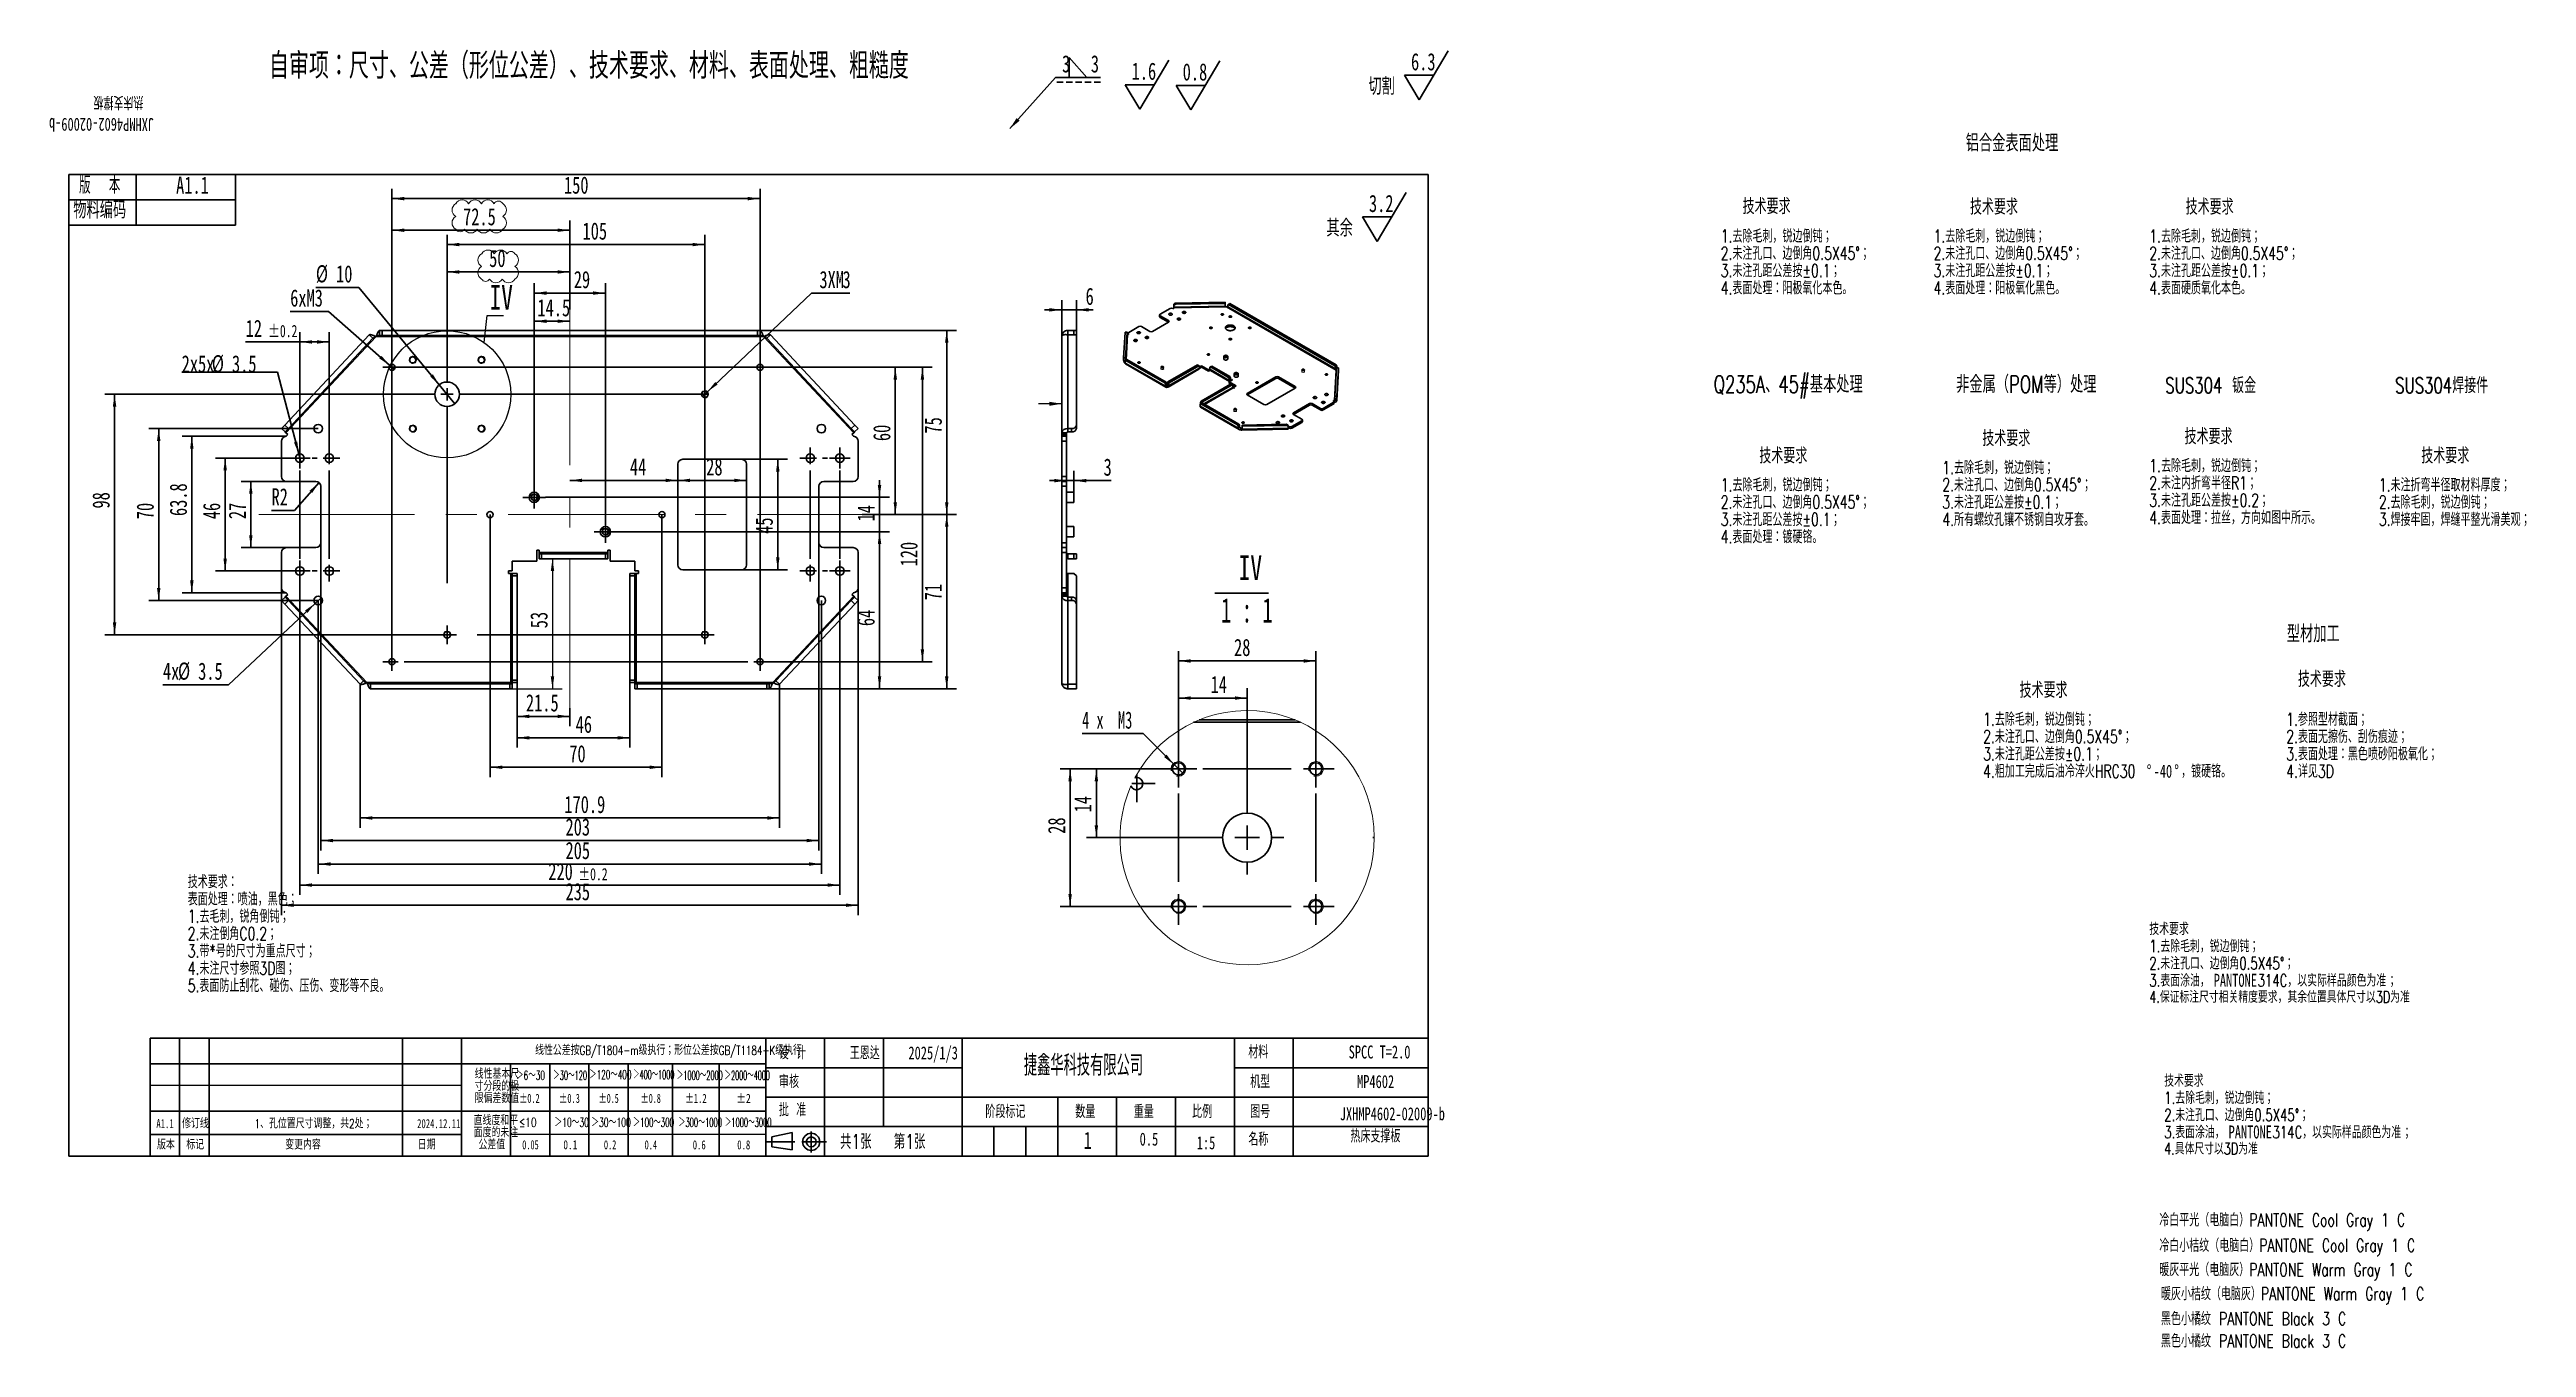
# Model space of a CAD drawing. Header units: millimetres. Extents: x 10 to 515, y -34 to 231.
import ezdxf

# ---------------------------------------------------------------- set-up
doc = ezdxf.new("R2010")
doc.units = ezdxf.units.MM
doc.linetypes.add('CENTERX2', pattern=[20.32, 12.7, -2.54, 2.54, -2.54])
doc.linetypes.add('HIDDEN', pattern=[1.905, 1.27, -0.635])
for name, color, linetype, lineweight in [('FORMAT', 7, 'Continuous', 35), ('粗实线层', 7, 'Continuous', 25), ('轮廓实线层', 7, 'Continuous', 35)]:
    doc.layers.add(name, color=color, linetype=linetype, lineweight=lineweight)
doc.layers.add('细实线层', color=7, linetype='Continuous')
doc.styles.add('SLDTEXTSTYLE0', font='TXT', dxfattribs={"width": 0.7, "bigfont": 'bigfont'})
doc.styles.add('SLDTEXTSTYLE1', font='TXT', dxfattribs={"width": 0.7})
doc.styles.add('SLDTEXTSTYLE10', font='TXT', dxfattribs={"width": 0.569954, "bigfont": 'bigfont'})
doc.styles.add('SLDTEXTSTYLE11', font='TXT', dxfattribs={"width": 0.542825, "bigfont": 'bigfont'})
doc.styles.add('SLDTEXTSTYLE12', font='TXT', dxfattribs={"width": 0.607411, "bigfont": 'bigfont'})
doc.styles.add('SLDTEXTSTYLE13', font='TXT', dxfattribs={"width": 0.494457, "bigfont": 'bigfont'})
doc.styles.add('SLDTEXTSTYLE14', font='TXT', dxfattribs={"width": 0.523419, "bigfont": 'bigfont'})
doc.styles.add('SLDTEXTSTYLE15', font='TXT', dxfattribs={"width": 0.677411})
doc.styles.add('SLDTEXTSTYLE16', font='TXT', dxfattribs={"width": 0.616681})
doc.styles.add('SLDTEXTSTYLE17', font='TXT', dxfattribs={"width": 0.592279})
doc.styles.add('SLDTEXTSTYLE18', font='TXT', dxfattribs={"width": 0.633851})
doc.styles.add('SLDTEXTSTYLE19', font='TXT', dxfattribs={"width": 0.751649})
doc.styles.add('SLDTEXTSTYLE2', font='TXT', dxfattribs={"width": 0.579353, "bigfont": 'bigfont'})
doc.styles.add('SLDTEXTSTYLE20', font='TXT', dxfattribs={"width": 0.672854})
doc.styles.add('SLDTEXTSTYLE21', font='TXT', dxfattribs={"width": 0.604873})
doc.styles.add('SLDTEXTSTYLE22', font='TXT', dxfattribs={"width": 0.692137})
doc.styles.add('SLDTEXTSTYLE23', font='TXT', dxfattribs={"width": 0.516181, "bigfont": 'bigfont'})
doc.styles.add('SLDTEXTSTYLE24', font='TXT', dxfattribs={"width": 0.786906})
doc.styles.add('SLDTEXTSTYLE25', font='TXT', dxfattribs={"width": 0.513075, "bigfont": 'bigfont'})
doc.styles.add('SLDTEXTSTYLE26', font='TXT', dxfattribs={"width": 0.6, "bigfont": 'bigfont'})
doc.styles.add('SLDTEXTSTYLE28', font='TXT', dxfattribs={"width": 0.614286})
doc.styles.add('SLDTEXTSTYLE29', font='TXT', dxfattribs={"width": 0.62})
doc.styles.add('SLDTEXTSTYLE3', font='TXT', dxfattribs={"width": 0.633333, "bigfont": 'bigfont'})
doc.styles.add('SLDTEXTSTYLE4', font='TXT', dxfattribs={"width": 0.589499, "bigfont": 'bigfont'})
doc.styles.add('SLDTEXTSTYLE5', font='TXT', dxfattribs={"width": 0.526455, "bigfont": 'bigfont'})
doc.styles.add('SLDTEXTSTYLE6', font='TXT', dxfattribs={"width": 0.583287, "bigfont": 'bigfont'})
doc.styles.add('SLDTEXTSTYLE7', font='TXT', dxfattribs={"width": 0.632085})
doc.styles.add('SLDTEXTSTYLE8', font='TXT', dxfattribs={"width": 0.735068, "bigfont": 'bigfont'})
doc.styles.add('SLDTEXTSTYLE9', font='TXT', dxfattribs={"width": 0.615255, "bigfont": 'bigfont'})
doc.dimstyles.new('SLDDIMSTYLE0', dxfattribs={"dimtxt": 0.18, "dimasz": 2.5, "dimexe": 0, "dimexo": 0.0625, "dimgap": 0, "dimtad": 0, "dimtih": 1, "dimtoh": 1, "dimdec": 0, "dimrnd": 1e-09, "dimzin": 0, "dimdsep": 46, "dimtxsty": 'Standard', "dimsah": 1, "dimcen": 0.09, "dimadec": 0, "dimazin": 0, "dimtfac": 2.5, "dimtdec": 0, "dimtofl": 0, "dimtmove": 0, "dimatfit": 3, "dimfxl": 0, "dimfrac": 2, "dimtolj": 1, "dimtzin": 0, "dimarcsym": 0})
doc.dimstyles.new('SLDDIMSTYLE1', dxfattribs={"dimtxt": 3.5, "dimasz": 2.5, "dimexe": 0, "dimexo": 0.0625, "dimgap": 0.875, "dimtad": 2, "dimlfac": 2, "dimrnd": 1e-09, "dimzin": 12, "dimdsep": 46, "dimtxsty": 'SLDTEXTSTYLE1', "dimsah": 1, "dimcen": 0.09, "dimadec": 0, "dimazin": 3, "dimtfac": 1, "dimtofl": 0, "dimtmove": 0, "dimatfit": 3, "dimfxl": 0, "dimfrac": 2, "dimtolj": 1, "dimtzin": 12, "dimarcsym": 0})
doc.dimstyles.new('SLDDIMSTYLE11', dxfattribs={"dimtxt": 3.5, "dimasz": 2.5, "dimexe": 0, "dimexo": 0.0625, "dimgap": 0.875, "dimtad": 2, "dimrnd": 1e-09, "dimzin": 12, "dimdsep": 46, "dimtxsty": 'SLDTEXTSTYLE1', "dimsah": 1, "dimcen": 0.09, "dimadec": 0, "dimazin": 3, "dimtfac": 1, "dimtofl": 0, "dimtmove": 0, "dimatfit": 3, "dimfxl": 0, "dimfrac": 2, "dimtolj": 1, "dimtzin": 12, "dimarcsym": 0})
doc.dimstyles.new('SLDDIMSTYLE12', dxfattribs={"dimtxt": 3.5, "dimasz": 2.5, "dimexe": 0, "dimexo": 0.0625, "dimgap": 0.875, "dimtad": 0, "dimtih": 1, "dimtoh": 1, "dimdec": 6, "dimrnd": 1e-09, "dimzin": 12, "dimdsep": 46, "dimtxsty": 'SLDTEXTSTYLE1', "dimblk1": 'NONE', "dimsah": 1, "dimcen": 0, "dimadec": 0, "dimazin": 3, "dimtfac": 1, "dimtmove": 0, "dimatfit": 3, "dimldrblk": 'NONE', "dimfxl": 0, "dimfrac": 2, "dimtolj": 1, "dimtzin": 12, "dimarcsym": 0})
doc.dimstyles.new('SLDDIMSTYLE2', dxfattribs={"dimtxt": 3.5, "dimasz": 2.5, "dimexe": 0, "dimexo": 0.0625, "dimgap": 0.875, "dimtad": 0, "dimtih": 1, "dimtoh": 1, "dimlfac": 2, "dimrnd": 1e-09, "dimzin": 12, "dimdsep": 46, "dimtxsty": 'SLDTEXTSTYLE1', "dimblk1": 'NONE', "dimsah": 1, "dimcen": 0, "dimadec": 0, "dimazin": 3, "dimtfac": 1, "dimtmove": 0, "dimatfit": 3, "dimldrblk": 'NONE', "dimfxl": 0, "dimfrac": 2, "dimtolj": 1, "dimtzin": 12, "dimarcsym": 0})
doc.dimstyles.new('SLDDIMSTYLE3', dxfattribs={"dimtxt": 3.5, "dimasz": 2.5, "dimexe": 0, "dimexo": 0.0625, "dimgap": 0.875, "dimtad": 2, "dimlfac": 2, "dimrnd": 1e-09, "dimzin": 12, "dimdsep": 46, "dimtxsty": 'SLDTEXTSTYLE1', "dimsah": 1, "dimcen": 0.09, "dimadec": 0, "dimazin": 3, "dimtol": 1, "dimtp": 0.2, "dimtm": 0.2, "dimtfac": 1, "dimtdec": 1, "dimtofl": 0, "dimtmove": 0, "dimatfit": 3, "dimfxl": 0, "dimfrac": 2, "dimtolj": 1, "dimarcsym": 0})
doc.dimstyles.new('SLDDIMSTYLE4', dxfattribs={"dimtxt": 3.5, "dimasz": 2.5, "dimexe": 0, "dimexo": 0.0625, "dimgap": 0.875, "dimtad": 0, "dimtih": 1, "dimtoh": 1, "dimlfac": 2, "dimrnd": 1e-09, "dimzin": 12, "dimdsep": 46, "dimtxsty": 'SLDTEXTSTYLE1', "dimsah": 1, "dimcen": 0, "dimadec": 0, "dimazin": 3, "dimtfac": 1, "dimtofl": 0, "dimtmove": 1, "dimatfit": 3, "dimfxl": 0, "dimfrac": 2, "dimtolj": 1, "dimtzin": 12, "dimarcsym": 0})
doc.dimstyles.new('SLDDIMSTYLE5', dxfattribs={"dimtxt": 3.5, "dimasz": 2.5, "dimexe": 0, "dimexo": 0.0625, "dimgap": 0.875, "dimtad": 0, "dimtih": 1, "dimtoh": 1, "dimlfac": 2, "dimrnd": 1e-09, "dimzin": 12, "dimdsep": 46, "dimtxsty": 'SLDTEXTSTYLE1', "dimblk1": 'NONE', "dimsah": 1, "dimcen": 0, "dimadec": 0, "dimazin": 3, "dimtfac": 1, "dimtmove": 0, "dimatfit": 3, "dimldrblk": 'NONE', "dimfxl": 0, "dimfrac": 2, "dimtolj": 1, "dimtzin": 12, "dimarcsym": 0})
doc.dimstyles.new('SLDDIMSTYLE6', dxfattribs={"dimtxt": 3.5, "dimasz": 2.5, "dimexe": 0, "dimexo": 0.0625, "dimgap": 0.875, "dimtad": 2, "dimdec": 1, "dimlfac": 2, "dimrnd": 1e-09, "dimzin": 12, "dimdsep": 46, "dimtxsty": 'SLDTEXTSTYLE1', "dimsah": 1, "dimcen": 0.09, "dimadec": 0, "dimazin": 3, "dimtfac": 1, "dimtofl": 0, "dimtmove": 0, "dimatfit": 3, "dimfxl": 0, "dimfrac": 2, "dimtolj": 1, "dimtzin": 12, "dimarcsym": 0})
doc.dimstyles.new('SLDDIMSTYLE7', dxfattribs={"dimtxt": 3.5, "dimasz": 2.5, "dimexe": 0, "dimexo": 0.0625, "dimgap": 0.875, "dimtad": 0, "dimtih": 1, "dimtoh": 1, "dimlfac": 2, "dimrnd": 1e-09, "dimzin": 12, "dimdsep": 46, "dimtxsty": 'SLDTEXTSTYLE1', "dimblk1": 'NONE', "dimsah": 1, "dimcen": 0, "dimadec": 0, "dimazin": 3, "dimtfac": 1, "dimtmove": 0, "dimatfit": 3, "dimldrblk": 'NONE', "dimfxl": 0, "dimfrac": 2, "dimtolj": 1, "dimtzin": 12, "dimarcsym": 0})
doc.dimstyles.new('SLDDIMSTYLE8', dxfattribs={"dimtxt": 3.5, "dimasz": 2.5, "dimexe": 0, "dimexo": 0.0625, "dimgap": 0.875, "dimtad": 2, "dimlfac": 2, "dimrnd": 1e-09, "dimzin": 12, "dimdsep": 46, "dimtxsty": 'SLDTEXTSTYLE1', "dimsah": 1, "dimcen": 0.09, "dimadec": 0, "dimazin": 3, "dimtfac": 1, "dimtmove": 0, "dimatfit": 0, "dimfxl": 0, "dimfrac": 2, "dimtolj": 1, "dimtzin": 12, "dimarcsym": 0})
doc.dimstyles.new('SLDDIMSTYLE9', dxfattribs={"dimtxt": 0.18, "dimasz": 2.5, "dimexe": 0, "dimexo": 0.0625, "dimgap": 0, "dimtad": 0, "dimtih": 1, "dimtoh": 1, "dimdec": 0, "dimrnd": 1e-09, "dimzin": 0, "dimdsep": 46, "dimtxsty": 'Standard', "dimblk1": 'NONE', "dimblk2": 'NONE', "dimsah": 1, "dimcen": 0.09, "dimadec": 0, "dimazin": 0, "dimtfac": 2.5, "dimtdec": 0, "dimtofl": 0, "dimtmove": 0, "dimatfit": 3, "dimldrblk": 'NONE', "dimfxl": 0, "dimfrac": 2, "dimtolj": 1, "dimtzin": 0, "dimarcsym": 0})

msp = doc.modelspace()

# ---------------------------------------------------------------- texts
at = {"layer": 'FORMAT'}
for s, insert, char_height, attachment_point, style in [('自审项：尺寸、公差（形位公差）、技术要求、材料、表面处理、粗糙度', (120.1700973, 230.256535), 5.291666667, 2, 'SLDTEXTSTYLE0'), ('铝合金表面处理', (400.671496, 213.627274), 3.5, 1, 'SLDTEXTSTYLE0'), ('版  本', (16.3148449, 205.0298521), 3.5, 1, 'SLDTEXTSTYLE26'), ('A1.1', (39.3950675, 205.0298521), 3.5, 2, 'SLDTEXTSTYLE1'), ('物料编码', (15.1178318, 199.9772987), 3.5, 1, 'SLDTEXTSTYLE0'), ('Q235A、45#基本处理', (349.3171641, 164.4568915), 3.5, 1, 'SLDTEXTSTYLE0'), ('非金属（POM等）处理', (398.7221894, 164.4568915), 3.5, 1, 'SLDTEXTSTYLE0'), ('SUS304 钣金', (441.3409758, 164.0644723), 3.175, 1, 'SLDTEXTSTYLE0'), ('SUS304焊接件', (488.1716075, 164.0644723), 3.175, 1, 'SLDTEXTSTYLE0'), ('型材加工', (466.0942616, 113.622175), 3.5, 1, 'SLDTEXTSTYLE0'), ('线性公差按GB/T1804-m级执行；形位公差按GB/T1184-K级执行', (136.383077, 27.9233948), 1.852083333, 2, 'SLDTEXTSTYLE0'), ('设 计', (158.8930257, 27.7982046), 2.64583333, 1, 'SLDTEXTSTYLE3'), ('王恩达', (176.3760449, 27.7982046), 2.64583333, 2, 'SLDTEXTSTYLE0'), ('2025/1/3', (190.3045334, 27.7982046), 2.64583333, 2, 'SLDTEXTSTYLE1'), ('捷鑫华科技有限公司', (208.7875155, 26.0648544), 4.23333333, 1, 'SLDTEXTSTYLE2'), ('材料', (254.5004448, 27.9810184), 2.64583333, 1, 'SLDTEXTSTYLE0'), ('SPCC T=2.0', (281.2546232, 27.9810184), 2.64583333, 2, 'SLDTEXTSTYLE1'), ('＞6～30', (105.3457135, 22.818428), 1.85208333, 1, 'SLDTEXTSTYLE4'), ('＞30～120', (112.8687093, 22.818428), 1.85208333, 1, 'SLDTEXTSTYLE5'), ('＞120～400', (120.24049, 22.9790354), 1.85208333, 1, 'SLDTEXTSTYLE6'), ('＞400～1000', (129.2080373, 22.9790354), 1.85208333, 1, 'SLDTEXTSTYLE13'), ('＞1000～2000', (138.0608809, 22.818428), 1.85208333, 1, 'SLDTEXTSTYLE14'), ('＞2000～4000', (147.8019439, 22.818428), 1.85208333, 1, 'SLDTEXTSTYLE23'), ('审核', (158.8954755, 21.9570748), 2.64583333, 1, 'SLDTEXTSTYLE0'), ('机型', (254.9053539, 21.9570748), 2.64583333, 1, 'SLDTEXTSTYLE0'), ('MP4602', (280.4481385, 21.9570748), 2.64583333, 2, 'SLDTEXTSTYLE1'), ('±0.2', (105.9442107, 18.1427057), 1.85208333, 1, 'SLDTEXTSTYLE7'), ('±0.3', (114.0605591, 18.1427057), 1.85208333, 1, 'SLDTEXTSTYLE15'), ('±0.5', (122.1661915, 18.1427057), 1.85208333, 1, 'SLDTEXTSTYLE16'), ('±0.8', (130.7171427, 18.1427057), 1.85208333, 1, 'SLDTEXTSTYLE17'), ('±1.2', (139.7997812, 18.1427057), 1.85208333, 1, 'SLDTEXTSTYLE22'), ('±2', (150.1753541, 18.1427057), 1.85208333, 1, 'SLDTEXTSTYLE24'), ('批 准', (158.8954755, 16.2213884), 2.64583333, 1, 'SLDTEXTSTYLE3'), ('阶段标记', (200.9403948, 15.8516456), 2.64583333, 1, 'SLDTEXTSTYLE0'), ('数量', (219.2614749, 15.8516456), 2.64583333, 1, 'SLDTEXTSTYLE0'), ('重量', (231.1731646, 15.8516456), 2.64583333, 1, 'SLDTEXTSTYLE0'), ('比例', (243.0583908, 15.8516456), 2.64583333, 1, 'SLDTEXTSTYLE0'), ('图号', (254.9053539, 15.8516456), 2.64583333, 1, 'SLDTEXTSTYLE0'), ('A1.1', (32.0408778, 12.9919946), 1.85208333, 1, 'SLDTEXTSTYLE1'), ('修订线', (37.2837119, 12.9919946), 1.85208333, 1, 'SLDTEXTSTYLE0'), ('1、孔位置尺寸调整，共2处；', (52.059815, 12.9919946), 1.852083333, 1, 'SLDTEXTSTYLE0'), ('2024.12.11', (85.1674623, 12.9919946), 1.85208333, 1, 'SLDTEXTSTYLE1'), ('≤10', (105.8993732, 13.2336074), 1.85208333, 1, 'SLDTEXTSTYLE8'), ('＞10～30', (113.1568111, 13.2336074), 1.85208333, 1, 'SLDTEXTSTYLE12'), ('＞30～100', (120.6328077, 13.2336074), 1.85208333, 1, 'SLDTEXTSTYLE9'), ('＞100～300', (129.1343789, 13.2336074), 1.85208333, 1, 'SLDTEXTSTYLE10'), ('＞300～1000', (138.4252815, 13.2336074), 1.85208333, 1, 'SLDTEXTSTYLE11'), ('＞1000～3000', (147.8431005, 13.2336074), 1.85208333, 1, 'SLDTEXTSTYLE25'), ('共1张', (171.3370304, 9.8974457), 3, 1, 'SLDTEXTSTYLE0'), ('第1张', (182.2886166, 9.8974457), 3, 1, 'SLDTEXTSTYLE0'), ('1', (220.957964, 10.4197573), 3.5, 1, 'SLDTEXTSTYLE1'), ('0.5', (234.2685447, 10.2315951), 2.64583333, 2, 'SLDTEXTSTYLE1'), ('名称', (254.5224359, 10.2315951), 2.64583333, 1, 'SLDTEXTSTYLE0'), ('版本', (32.1708972, 8.6674372), 1.85208333, 1, 'SLDTEXTSTYLE0'), ('标记', (38.1463026, 8.6674372), 1.85208333, 1, 'SLDTEXTSTYLE0'), ('变更内容', (58.295092, 8.6674372), 1.85208333, 1, 'SLDTEXTSTYLE0'), ('日期', (85.2974817, 8.6674372), 1.85208333, 1, 'SLDTEXTSTYLE0'), ('0.05', (106.58533, 8.6792469), 1.85208333, 1, 'SLDTEXTSTYLE18'), ('0.1', (114.9608721, 8.6792469), 1.85208333, 1, 'SLDTEXTSTYLE19'), ('0.2', (123.2298769, 8.6792469), 1.85208333, 1, 'SLDTEXTSTYLE21'), ('0.4', (131.5166488, 8.6674372), 1.85208333, 1, 'SLDTEXTSTYLE20'), ('0.6', (141.3219343, 8.6674372), 1.85208333, 1, 'SLDTEXTSTYLE1'), ('0.8', (150.3931919, 8.6674372), 1.85208333, 1, 'SLDTEXTSTYLE1'), ('1:5', (245.898339, 9.4833778), 2.64583333, 2, 'SLDTEXTSTYLE1'), ('冷白平光（电脑白）PANTONE Cool Gray 1 C', (440.1053541, -6.2331246), 2.645833333, 1, 'SLDTEXTSTYLE0'), ('冷白小桔纹（电脑白）PANTONE Cool Gray 1 C', (440.1053541, -11.4365076), 2.645833333, 1, 'SLDTEXTSTYLE0'), ('暖灰平光（电脑灰）PANTONE Warm Gray 1 C', (440.1053541, -16.3670088), 2.645833333, 1, 'SLDTEXTSTYLE0'), ('暖灰小桔纹（电脑灰）PANTONE Warm Gray 1 C', (440.4502899, -21.2819828), 2.645833333, 1, 'SLDTEXTSTYLE0'), ('黑色小橘纹 PANTONE Black 3 C', (440.4502899, -26.3599406), 2.645833333, 1, 'SLDTEXTSTYLE0'), ('黑色小橘纹 PANTONE Black 3 C', (440.4502899, -30.8860413), 2.645833333, 1, 'SLDTEXTSTYLE0')]:
    msp.add_mtext(s, dxfattribs=dict(at, insert=insert, char_height=char_height, attachment_point=attachment_point, style=style))
at = {"layer": '细实线层', "insert": (99.922904, 182.9393325), "char_height": 5, "attachment_point": 1, "style": 'SLDTEXTSTYLE1'}
msp.add_mtext('IV', dxfattribs=at)

# ---------------------------------------------------------------- blocks, each defined once
blk = doc.blocks.new('SW_NOTE_0')
at = {"layer": 'FORMAT', "color": 0, "attachment_point": 1}
for s, insert, char_height, style in [('技术要求', (0, 3.22), 2.5, 'SLDTEXTSTYLE0'), ('2.未注孔口、边倒角0.5X45°；', (0, -3.78), 2.5, 'SLDTEXTSTYLE0'), ('1.去除毛刺，锐边倒钝；', (0, -0.28), 2.5, 'SLDTEXTSTYLE0'), ('3.表面涂油，', (0, -7.28), 2.5, 'SLDTEXTSTYLE0'), ('PANTONE', (13.12, -7.17), 2.646, 'SLDTEXTSTYLE1'), ('314C，以实际样品颜色为准', (22.06, -7.28), 2.5, 'SLDTEXTSTYLE0'), ('；', (48.46, -7.44), 2.38, 'SLDTEXTSTYLE0'), ('4.保证标注尺寸相关精度要求，其余位置具体尺寸以3D为准', (0, -10.69), 2.3813, 'SLDTEXTSTYLE0')]:
    blk.add_mtext(s, dxfattribs=dict(at, insert=insert, char_height=char_height, style=style))
blk = doc.blocks.new('SW_NOTE_0_1')
at = {"layer": 'FORMAT', "color": 0, "attachment_point": 1}
for s, insert, char_height, style in [('技术要求', (0, 3.22), 2.5, 'SLDTEXTSTYLE0'), ('2.未注孔口、边倒角0.5X45°；', (0, -3.78), 2.5, 'SLDTEXTSTYLE0'), ('1.去除毛刺，锐边倒钝；', (0, -0.28), 2.5, 'SLDTEXTSTYLE0'), ('3.表面涂油，', (0, -7.28), 2.5, 'SLDTEXTSTYLE0'), ('PANTONE', (13.12, -7.17), 2.646, 'SLDTEXTSTYLE1'), ('314C，以实际样品颜色为准', (22.06, -7.28), 2.5, 'SLDTEXTSTYLE0'), ('；', (48.46, -7.44), 2.38, 'SLDTEXTSTYLE0'), ('4.具体尺寸以3D为准', (0, -10.69), 2.3813, 'SLDTEXTSTYLE0')]:
    blk.add_mtext(s, dxfattribs=dict(at, insert=insert, char_height=char_height, style=style))
blk = doc.blocks.new('SW_NOTE_0_2')
at = {"layer": 'FORMAT', "color": 0, "attachment_point": 1, "style": 'SLDTEXTSTYLE0'}
for s, insert, char_height in [('技术要求', (5.95, 4.09), 3.175), ('1.去除毛刺，锐边倒钝；', (-1.23, -2.12), 2.6458), ('2.未注内折弯半径R1；', (-1.23, -5.64), 2.6458), ('3.未注孔距公差按±0.2；', (-1.23, -9.17), 2.6458), ('4.表面处理：拉丝，方向如图中所示。', (-1.23, -12.7), 2.6458)]:
    blk.add_mtext(s, dxfattribs=dict(at, insert=insert, char_height=char_height))
blk = doc.blocks.new('SW_NOTE_0_3')
at = {"layer": 'FORMAT', "color": 0, "attachment_point": 1, "style": 'SLDTEXTSTYLE0'}
for s, insert, char_height in [('表面处理：喷油，黑色；', (0, -0.12), 2.6458), ('技术要求：', (0, 3.41), 2.646), ('1.去毛刺，锐角倒钝；', (0, -3.64), 2.6458), ('2.未注倒角C0.2；', (0, -7.17), 2.6458), ('3.带*号的尺寸为重点尺寸；', (0, -10.7), 2.6458), ('4.未注尺寸参照3D图；', (0, -14.23), 2.6458), ('5.表面防止刮花、碰伤、压伤、变形等不良。', (0, -17.76), 2.6458)]:
    blk.add_mtext(s, dxfattribs=dict(at, insert=insert, char_height=char_height))
blk = doc.blocks.new('SW_NOTE_0_4')
at = {"layer": 'FORMAT', "color": 0, "attachment_point": 1, "style": 'SLDTEXTSTYLE0'}
for s, insert, char_height in [('技术要求', (0, 4.09), 3.175), ('1.去除毛刺，锐边倒钝；', (-7.41, -2.12), 2.6458), ('2.未注孔口、边倒角0.5X45°；', (-7.41, -5.64), 2.6458), ('3.未注孔距公差按±0.1；', (-7.41, -9.17), 2.6458), ('4.表面处理：阳极氧化黑色。', (-7.41, -12.7), 2.6458)]:
    blk.add_mtext(s, dxfattribs=dict(at, insert=insert, char_height=char_height))
blk = doc.blocks.new('SW_NOTE_0_5')
at = {"layer": 'FORMAT', "color": 0, "attachment_point": 1, "style": 'SLDTEXTSTYLE0'}
for s, insert, char_height in [('技术要求', (0, 4.09), 3.175), ('1.去除毛刺，锐边倒钝；', (-4.45, -2.22), 2.6458), ('2.未注孔口、边倒角0.5X45°；', (-4.45, -5.74), 2.6458), ('3.未注孔距公差按±0.1；', (-4.45, -9.27), 2.6458), ('4.表面处理：阳极氧化本色。', (-4.45, -12.8), 2.6458)]:
    blk.add_mtext(s, dxfattribs=dict(at, insert=insert, char_height=char_height))
blk = doc.blocks.new('SW_NOTE_0_6')
at = {"layer": 'FORMAT', "color": 0, "attachment_point": 1, "style": 'SLDTEXTSTYLE0'}
for s, insert, char_height in [('技术要求', (2.38, 4.09), 3.175), ('1.参照型材截面；', (0, -4.35), 2.646), ('2.表面无擦伤、刮伤痕迹；', (0, -7.88), 2.6458), ('3.表面处理：黑色喷砂阳极氧化；', (0, -11.41), 2.6458), ('4.详见3D', (0, -14.93), 2.646)]:
    blk.add_mtext(s, dxfattribs=dict(at, insert=insert, char_height=char_height))
blk = doc.blocks.new('SW_NOTE_0_7')
at = {"layer": 'FORMAT', "color": 0, "attachment_point": 1, "style": 'SLDTEXTSTYLE0'}
for s, insert, char_height in [('技术要求', (1.19, 4.09), 3.175), ('1.去除毛刺，锐边倒钝；', (-6.67, -2.12), 2.6458), ('2.未注孔口、边倒角0.5X45°；', (-6.67, -5.64), 2.6458), ('3.未注孔距公差按±0.1；', (-6.67, -9.17), 2.6458), ('4.表面处理：镀硬铬。', (-6.67, -12.7), 2.6458)]:
    blk.add_mtext(s, dxfattribs=dict(at, insert=insert, char_height=char_height))
blk = doc.blocks.new('SW_NOTE_0_8')
at = {"layer": 'FORMAT', "color": 0, "attachment_point": 1, "style": 'SLDTEXTSTYLE0'}
for s, insert, char_height in [('技术要求', (0, 4.09), 3.175), ('1.去除毛刺，锐边倒钝；', (-8.15, -2.12), 2.6458), ('2.未注孔口、边倒角0.5X45°；', (-8.15, -5.64), 2.6458), ('3.未注孔距公差按±0.1；', (-8.15, -9.17), 2.6458), ('4.所有螺纹孔镶不锈钢自攻牙套。', (-8.15, -12.7), 2.6458)]:
    blk.add_mtext(s, dxfattribs=dict(at, insert=insert, char_height=char_height))
blk = doc.blocks.new('SW_NOTE_0_9')
at = {"layer": 'FORMAT', "color": 0, "attachment_point": 1, "style": 'SLDTEXTSTYLE0'}
for s, insert, char_height in [('技术要求', (0, 4.09), 3.175), ('1.去除毛刺，锐边倒钝；', (-7.41, -2.12), 2.6458), ('2.未注孔口、边倒角0.5X45°；', (-7.41, -5.64), 2.6458), ('3.未注孔距公差按±0.1；', (-7.41, -9.17), 2.6458), ('4.表面硬质氧化本色。', (-7.41, -12.7), 2.6458)]:
    blk.add_mtext(s, dxfattribs=dict(at, insert=insert, char_height=char_height))
blk = doc.blocks.new('SW_NOTE_0_10')
at = {"layer": 'FORMAT', "color": 0, "attachment_point": 1, "style": 'SLDTEXTSTYLE0'}
for s, insert, char_height in [('技术要求', (0, 4.09), 3.175), ('1.未注折弯半径取材料厚度；', (-8.64, -2.12), 2.6458), ('2.去除毛刺，锐边倒钝；', (-8.64, -5.64), 2.6458), ('3.焊接牢固，焊缝平整光滑美观；', (-8.64, -9.17), 2.6458)]:
    blk.add_mtext(s, dxfattribs=dict(at, insert=insert, char_height=char_height))
blk = doc.blocks.new('SW_NOTE_0_11')
at = {"layer": 'FORMAT', "color": 0, "attachment_point": 1}
for s, insert, char_height, style in [('技术要求', (0, 4.09), 3.175, 'SLDTEXTSTYLE0'), ('1.去除毛刺，锐边倒钝；', (-7.41, -2.12), 2.6458, 'SLDTEXTSTYLE0'), ('2.未注孔口、边倒角0.5X45°；', (-7.41, -5.64), 2.6458, 'SLDTEXTSTYLE0'), ('3.未注孔距公差按±0.1；', (-7.41, -9.17), 2.6458, 'SLDTEXTSTYLE0'), ('4.粗加工完成后油冷淬火HRC30', (-7.41, -12.7), 2.6458, 'SLDTEXTSTYLE0'), ('%%d', (25.92, -12.7), 2.646, 'SLDTEXTSTYLE1'), ('-40', (27.32, -12.7), 2.646, 'SLDTEXTSTYLE1'), ('%%d', (31.53, -12.7), 2.646, 'SLDTEXTSTYLE1'), ('，镀硬铬。', (32.92, -12.7), 2.646, 'SLDTEXTSTYLE0')]:
    blk.add_mtext(s, dxfattribs=dict(at, insert=insert, char_height=char_height, style=style))
blk = doc.blocks.new('SW_NOTE_0_12')
at = {"layer": 'FORMAT', "color": 0, "char_height": 1.852, "attachment_point": 2, "style": 'SLDTEXTSTYLE0'}
for s, insert in [('线性基本尺', (6.37, 2.39)), ('寸分段的极', (6.37, -0.08)), ('限偏差数值', (6.37, -2.55))]:
    blk.add_mtext(s, dxfattribs=dict(at, insert=insert))
blk = doc.blocks.new('SW_NOTE_0_13')
at = {"layer": 'FORMAT', "color": 0, "char_height": 1.852, "attachment_point": 2, "style": 'SLDTEXTSTYLE0'}
for s, insert in [('面度的未注', (6.37, -0.08)), ('直线度和平', (6.37, 2.39)), ('公差值', (5.55, -2.55))]:
    blk.add_mtext(s, dxfattribs=dict(at, insert=insert))
blk = doc.blocks.new('SW_NOTE_0_14')
at = {"layer": 'FORMAT', "color": 0, "attachment_point": 2}
for s, insert, char_height, style in [('JXHMP4602-02009-b', (17.12, 3.41), 2.6458, 'SLDTEXTSTYLE1'), ('热床支撑板', (13.67, -1.12), 2.646, 'SLDTEXTSTYLE0')]:
    blk.add_mtext(s, dxfattribs=dict(at, insert=insert, char_height=char_height, style=style))
blk = doc.blocks.new('SW_NOTE_0_15')
at = {"layer": 'FORMAT', "color": 0, "attachment_point": 2, "rotation": 180}
for s, insert, char_height, style in [('热床支撑板', (-13.67, 1.12), 2.646, 'SLDTEXTSTYLE0'), ('JXHMP4602-02009-b', (-17.12, -3.41), 2.6458, 'SLDTEXTSTYLE1')]:
    blk.add_mtext(s, dxfattribs=dict(at, insert=insert, char_height=char_height, style=style))
blk = doc.blocks.new('SW_SFSYMBOL_0')
at = {"layer": 'FORMAT', "color": 0}
for p, q in [((1.65, -5), (7.55, 5)), ((1.65, -5), (-1.3, 0)), ((4.6, 0), (-1.3, 0))]:
    blk.add_line(p, q, dxfattribs=at)
at = {"layer": 'FORMAT', "color": 0, "char_height": 3.5, "attachment_point": 1}
for s, insert, style in [('3.2', (0, 4.51), 'SLDTEXTSTYLE1'), ('其余', (-8.67, -0.49), 'SLDTEXTSTYLE0')]:
    blk.add_mtext(s, dxfattribs=dict(at, insert=insert, style=style))
blk = doc.blocks.new('SW_SFSYMBOL_1')
at = {"layer": 'FORMAT', "color": 0}
for p, q in [((1.65, -5), (7.55, 5)), ((1.65, -5), (-1.3, 0)), ((4.6, 0), (-1.3, 0))]:
    blk.add_line(p, q, dxfattribs=at)
at = {"layer": 'FORMAT', "color": 0, "char_height": 3.5, "attachment_point": 1}
for s, insert, style in [('6.3', (0, 4.51), 'SLDTEXTSTYLE1'), ('切割', (-8.68, -0.49), 'SLDTEXTSTYLE0')]:
    blk.add_mtext(s, dxfattribs=dict(at, insert=insert, style=style))
blk = doc.blocks.new('SW_SFSYMBOL_2')
at = {"layer": 'FORMAT', "color": 0}
for p, q in [((1.65, -5), (7.55, 5)), ((1.65, -5), (-1.3, 0)), ((4.6, 0), (-1.3, 0))]:
    blk.add_line(p, q, dxfattribs=at)
at = {"layer": 'FORMAT', "color": 0, "insert": (0, 4.51), "char_height": 3.5, "attachment_point": 1, "style": 'SLDTEXTSTYLE1'}
blk.add_mtext('0.8', dxfattribs=at)
blk = doc.blocks.new('SW_SFSYMBOL_3')
at = {"layer": 'FORMAT', "color": 0}
for p, q in [((1.65, -5), (7.55, 5)), ((1.65, -5), (-1.3, 0)), ((4.6, 0), (-1.3, 0))]:
    blk.add_line(p, q, dxfattribs=at)
at = {"layer": 'FORMAT', "color": 0, "insert": (0, 4.51), "char_height": 3.5, "attachment_point": 1, "style": 'SLDTEXTSTYLE1'}
blk.add_mtext('1.6', dxfattribs=at)
blk = doc.blocks.new('SW_SYMBOL_WELD_FILL')
at = {"layer": 'FORMAT', "color": 0}
for p, q in [((100, 0), (100, 900)), ((100, 900), (900, 0)), ((100, 0), (900, 0))]:
    blk.add_line(p, q, dxfattribs=at)
blk = doc.blocks.new('SW_WELDSYMBOL_0')
at = {"layer": 'FORMAT', "color": 0}
blk.add_line((9.15, 0), (0, 0), dxfattribs=at)
at = {"layer": 'FORMAT', "color": 0, "linetype": 'HIDDEN'}
blk.add_line((9.15, -1), (0, -1), dxfattribs=at)
at = {"layer": 'FORMAT', "color": 0, "xscale": 0.004511737089201878, "yscale": 0.004511737089201878, "zscale": 0.004511737089201878}
blk.add_blockref('SW_SYMBOL_WELD_FILL', (2.31, 0), dxfattribs=at)
at = {"layer": 'FORMAT', "color": 0, "char_height": 3.5, "attachment_point": 1, "style": 'SLDTEXTSTYLE1'}
for insert in [(1.31, 4.51), (7.18, 4.51)]:
    blk.add_mtext('3', dxfattribs=dict(at, insert=insert))
blk = doc.blocks.new('SW_REVISION_CLOUD_0')
at = {"layer": 'FORMAT', "color": 0, "linetype": 'Continuous', "lineweight": 18}
for centre, radius, start, end in [((-4.06, 1.3), 1.49, 118.955, 241.045), ((-4.06, -1.3), 1.49, 118.955, 241.045), ((-3.48, 1.88), 1.49, 28.955, 151.045), ((-0.87, 1.88), 1.49, 28.955, 151.045), ((1.73, 1.88), 1.49, 28.955, 151.045), ((3.91, 2.12), 0.997, 28.955, 151.045), ((4.06, 1.3), 1.49, 298.955, 61.045), ((4.06, -1.3), 1.49, 298.955, 61.045), ((-3.91, -2.12), 0.997, 208.955, 331.045), ((-1.73, -1.88), 1.49, 208.955, 331.045), ((0.87, -1.88), 1.49, 208.955, 331.045), ((3.48, -1.88), 1.49, 208.955, 331.045)]:
    blk.add_arc(centre, radius, start, end, dxfattribs=at)
blk = doc.blocks.new('_D')
at = {"layer": 'FORMAT'}
for p, q in [((58.53, 142.92), (49.29, 142.92)), ((51.29, 142.92), (51.29, 129.42)), ((58.53, 129.42), (49.29, 129.42))]:
    blk.add_line(p, q, dxfattribs=at)
for points in [[(51.29, 142.92), (50.94, 140.42), (51.64, 140.42)], [(51.29, 129.42), (51.64, 131.92), (50.94, 131.92)]]:
    blk.add_solid(points, dxfattribs=at)
at = {"layer": 'FORMAT', "insert": (46.78, 135.24), "char_height": 3.5, "attachment_point": 1, "rotation": 90, "style": 'SLDTEXTSTYLE1'}
blk.add_mtext('27', dxfattribs=at)
blk = doc.blocks.new('_D_1')
at = {"layer": 'FORMAT'}
for p, q in [((105.53, 102.42), (105.53, 88.67)), ((128.53, 102.42), (128.53, 88.67)), ((105.53, 90.67), (128.53, 90.67))]:
    blk.add_line(p, q, dxfattribs=at)
for points in [[(105.53, 90.67), (108.03, 90.32), (108.03, 91.02)], [(128.53, 90.67), (126.03, 91.02), (126.03, 90.32)]]:
    blk.add_solid(points, dxfattribs=at)
at = {"layer": 'FORMAT', "insert": (117.47, 95.18), "char_height": 3.5, "attachment_point": 1, "style": 'SLDTEXTSTYLE1'}
blk.add_mtext('46', dxfattribs=at)
blk = doc.blocks.new('_D_2')
at = {"layer": 'FORMAT'}
for p, q in [((91.28, 164.42), (91.28, 193.17)), ((143.78, 160.67), (143.78, 193.17)), ((91.28, 191.17), (143.78, 191.17))]:
    blk.add_line(p, q, dxfattribs=at)
for points in [[(91.28, 191.17), (93.78, 190.82), (93.78, 191.52)], [(143.78, 191.17), (141.28, 191.52), (141.28, 190.82)]]:
    blk.add_solid(points, dxfattribs=at)
at = {"layer": 'FORMAT', "insert": (118.87, 195.68), "char_height": 3.5, "attachment_point": 1, "style": 'SLDTEXTSTYLE1'}
blk.add_mtext('105', dxfattribs=at)
blk = doc.blocks.new('_D_3')
at = {"layer": 'FORMAT'}
for p, q in [((87.53, 160.67), (21.53, 160.67)), ((23.53, 160.67), (23.53, 111.67)), ((89.38, 111.67), (21.53, 111.67))]:
    blk.add_line(p, q, dxfattribs=at)
for points in [[(23.53, 160.67), (23.18, 158.17), (23.88, 158.17)], [(23.53, 111.67), (23.88, 114.17), (23.18, 114.17)]]:
    blk.add_solid(points, dxfattribs=at)
at = {"layer": 'FORMAT', "insert": (19.02, 137.39), "char_height": 3.5, "attachment_point": 1, "rotation": 90, "style": 'SLDTEXTSTYLE1'}
blk.add_mtext('98', dxfattribs=at)
blk = doc.blocks.new('_D_4')
at = {"layer": 'FORMAT'}
blk.add_line((138.28, 143.12), (152.28, 143.12), dxfattribs=at)
for points in [[(138.28, 143.12), (140.78, 142.77), (140.78, 143.47)], [(152.28, 143.12), (149.78, 143.47), (149.78, 142.77)]]:
    blk.add_solid(points, dxfattribs=at)
at = {"layer": 'FORMAT', "insert": (144.06, 147.63), "char_height": 3.5, "attachment_point": 1, "style": 'SLDTEXTSTYLE1'}
blk.add_mtext('28', dxfattribs=at)
blk = doc.blocks.new('_D_5')
at = {"layer": 'FORMAT'}
for p, q in [((151.28, 147.42), (160.65, 147.42)), ((158.65, 147.42), (158.65, 124.92)), ((151.28, 124.92), (160.65, 124.92))]:
    blk.add_line(p, q, dxfattribs=at)
for points in [[(158.65, 147.42), (158.3, 144.92), (159, 144.92)], [(158.65, 124.92), (159, 127.42), (158.3, 127.42)]]:
    blk.add_solid(points, dxfattribs=at)
at = {"layer": 'FORMAT', "insert": (154.14, 132.23), "char_height": 3.5, "attachment_point": 1, "rotation": 90, "style": 'SLDTEXTSTYLE1'}
blk.add_mtext('45', dxfattribs=at)
blk = doc.blocks.new('_D_6')
at = {"layer": 'FORMAT'}
for p, q in [((73.32, 182.44), (64.54, 182.44)), ((89.69, 162.59), (73.32, 182.44)), ((92.87, 158.74), (89.69, 162.59))]:
    blk.add_line(p, q, dxfattribs=at)
blk.add_solid([(89.69, 162.59), (88.37, 164.75), (87.83, 164.3)], dxfattribs=at)
at = {"layer": 'FORMAT', "char_height": 3.5, "attachment_point": 1, "style": 'SLDTEXTSTYLE1'}
for s, insert in [('%%c', (64.54, 186.97)), ('10', (68.66, 186.95))]:
    blk.add_mtext(s, dxfattribs=dict(at, insert=insert))
blk = doc.blocks.new('_None')
blk = doc.blocks.new('_D_7')
at = {"layer": 'FORMAT'}
for p, q in [((59.15, 147.67), (44.06, 147.67)), ((46.06, 147.67), (46.06, 124.67)), ((59.15, 124.67), (44.06, 124.67))]:
    blk.add_line(p, q, dxfattribs=at)
for points in [[(46.06, 147.67), (45.71, 145.17), (46.41, 145.17)], [(46.06, 124.67), (46.41, 127.17), (45.71, 127.17)]]:
    blk.add_solid(points, dxfattribs=at)
at = {"layer": 'FORMAT', "insert": (41.54, 135.22), "char_height": 3.5, "attachment_point": 1, "rotation": 90, "style": 'SLDTEXTSTYLE1'}
blk.add_mtext('46', dxfattribs=at)
blk = doc.blocks.new('_D_8')
at = {"layer": 'FORMAT'}
for p, q in [((57.53, 121.22), (57.53, 54.56)), ((175.03, 121.22), (175.03, 54.56)), ((57.53, 56.56), (175.03, 56.56))]:
    blk.add_line(p, q, dxfattribs=at)
for points in [[(57.53, 56.56), (60.03, 56.21), (60.03, 56.91)], [(175.03, 56.56), (172.53, 56.91), (172.53, 56.21)]]:
    blk.add_solid(points, dxfattribs=at)
at = {"layer": 'FORMAT', "insert": (115.4, 61.08), "char_height": 3.5, "attachment_point": 1, "style": 'SLDTEXTSTYLE1'}
blk.add_mtext('235', dxfattribs=at)
blk = doc.blocks.new('_D_9')
at = {"layer": 'FORMAT'}
for p, q in [((61.28, 122.54), (61.28, 58.67)), ((171.28, 122.54), (171.28, 58.67)), ((61.28, 60.67), (171.28, 60.67))]:
    blk.add_line(p, q, dxfattribs=at)
for points in [[(61.28, 60.67), (63.78, 60.32), (63.78, 61.02)], [(171.28, 60.67), (168.78, 61.02), (168.78, 60.32)]]:
    blk.add_solid(points, dxfattribs=at)
at = {"layer": 'FORMAT', "attachment_point": 1, "style": 'SLDTEXTSTYLE1'}
for s, insert, char_height in [('220', (111.89, 65.18), 3.5), ('±0.2', (118.03, 64.14), 2.5)]:
    blk.add_mtext(s, dxfattribs=dict(at, insert=insert, char_height=char_height))
blk = doc.blocks.new('_D_10')
at = {"layer": 'FORMAT'}
for p, q in [((80.03, 168.04), (80.03, 202.53)), ((155.03, 168.04), (155.03, 202.53)), ((80.03, 200.53), (155.03, 200.53))]:
    blk.add_line(p, q, dxfattribs=at)
for points in [[(80.03, 200.53), (82.53, 200.18), (82.53, 200.88)], [(155.03, 200.53), (152.53, 200.88), (152.53, 200.18)]]:
    blk.add_solid(points, dxfattribs=at)
at = {"layer": 'FORMAT', "insert": (115.09, 205.04), "char_height": 3.5, "attachment_point": 1, "style": 'SLDTEXTSTYLE1'}
blk.add_mtext('150', dxfattribs=at)
blk = doc.blocks.new('_D_11')
at = {"layer": 'FORMAT'}
for p, q in [((65.53, 130.42), (65.53, 67.74)), ((167.03, 130.42), (167.03, 67.74)), ((65.53, 69.74), (167.03, 69.74))]:
    blk.add_line(p, q, dxfattribs=at)
for points in [[(65.53, 69.74), (68.03, 69.39), (68.03, 70.09)], [(167.03, 69.74), (164.53, 70.09), (164.53, 69.39)]]:
    blk.add_solid(points, dxfattribs=at)
at = {"layer": 'FORMAT', "insert": (115.4, 74.25), "char_height": 3.5, "attachment_point": 1, "style": 'SLDTEXTSTYLE1'}
blk.add_mtext('203', dxfattribs=at)
blk = doc.blocks.new('_D_12')
at = {"layer": 'FORMAT'}
for p, q in [((65.19, 142.66), (60.16, 137.01)), ((60.16, 137.01), (55.51, 137.01))]:
    blk.add_line(p, q, dxfattribs=at)
blk.add_solid([(65.19, 142.66), (63.27, 141.03), (63.79, 140.56)], dxfattribs=at)
at = {"layer": 'FORMAT', "insert": (55.51, 141.52), "char_height": 3.5, "attachment_point": 1, "style": 'SLDTEXTSTYLE1'}
blk.add_mtext('R2', dxfattribs=at)
blk = doc.blocks.new('_D_13')
at = {"layer": 'FORMAT'}
for p, q in [((67.13, 177.53), (59.31, 177.53)), ((79.56, 166.58), (67.13, 177.53)), ((80.5, 165.75), (79.56, 166.58))]:
    blk.add_line(p, q, dxfattribs=at)
blk.add_solid([(79.56, 166.58), (77.92, 168.49), (77.45, 167.97)], dxfattribs=at)
at = {"layer": 'FORMAT', "insert": (59.31, 182.04), "char_height": 3.5, "attachment_point": 1, "style": 'SLDTEXTSTYLE1'}
blk.add_mtext('6xM3', dxfattribs=at)
blk = doc.blocks.new('_D_14')
at = {"layer": '粗实线层'}
for p, q in [((112.75, 127.17), (112.75, 100.67)), ((104.53, 100.67), (114.75, 100.67))]:
    blk.add_line(p, q, dxfattribs=at)
for points in [[(112.75, 127.17), (112.4, 124.67), (113.1, 124.67)], [(112.75, 100.67), (113.1, 103.17), (112.4, 103.17)]]:
    blk.add_solid(points, dxfattribs=at)
at = {"layer": '粗实线层', "insert": (108.24, 112.99), "char_height": 3.5, "attachment_point": 1, "rotation": 90, "style": 'SLDTEXTSTYLE1'}
blk.add_mtext('53', dxfattribs=at)
blk = doc.blocks.new('_D_15')
at = {"layer": 'FORMAT'}
for p, q in [((58.46, 152.1), (37.27, 152.1)), ((39.27, 152.1), (39.27, 120.23)), ((58.46, 120.23), (37.27, 120.23))]:
    blk.add_line(p, q, dxfattribs=at)
for points in [[(39.27, 152.1), (38.92, 149.6), (39.62, 149.6)], [(39.27, 120.23), (39.62, 122.73), (38.92, 122.73)]]:
    blk.add_solid(points, dxfattribs=at)
at = {"layer": 'FORMAT', "insert": (34.76, 135.86), "char_height": 3.5, "attachment_point": 1, "rotation": 90, "style": 'SLDTEXTSTYLE1'}
blk.add_mtext('63.8', dxfattribs=at)
blk = doc.blocks.new('_D_16')
at = {"layer": 'FORMAT'}
for p, q in [((156.9, 166.17), (190.12, 166.17)), ((188.12, 166.17), (188.12, 106.17)), ((155.03, 106.17), (190.12, 106.17))]:
    blk.add_line(p, q, dxfattribs=at)
for points in [[(188.12, 166.17), (187.77, 163.67), (188.47, 163.67)], [(188.12, 106.17), (188.47, 108.67), (187.77, 108.67)]]:
    blk.add_solid(points, dxfattribs=at)
at = {"layer": 'FORMAT', "insert": (183.61, 125.6), "char_height": 3.5, "attachment_point": 1, "rotation": 90, "style": 'SLDTEXTSTYLE1'}
blk.add_mtext('120', dxfattribs=at)
blk = doc.blocks.new('_D_17')
at = {"layer": 'FORMAT'}
for p, q in [((156.9, 166.17), (184.59, 166.17)), ((182.59, 166.17), (182.59, 136.17)), ((175.85, 136.17), (184.59, 136.17))]:
    blk.add_line(p, q, dxfattribs=at)
for points in [[(182.59, 166.17), (182.24, 163.67), (182.94, 163.67)], [(182.59, 136.17), (182.94, 138.67), (182.24, 138.67)]]:
    blk.add_solid(points, dxfattribs=at)
at = {"layer": 'FORMAT', "insert": (178.08, 151.13), "char_height": 3.5, "attachment_point": 1, "rotation": 90, "style": 'SLDTEXTSTYLE1'}
blk.add_mtext('60', dxfattribs=at)
blk = doc.blocks.new('_D_18')
at = {"layer": 'FORMAT'}
for p, q in [((61.28, 149.79), (61.28, 173.33)), ((67.28, 147.67), (67.28, 173.33)), ((61.28, 171.33), (50.23, 171.33)), ((67.28, 171.33), (61.28, 171.33))]:
    blk.add_line(p, q, dxfattribs=at)
for points in [[(61.28, 171.33), (63.78, 170.98), (63.78, 171.68)], [(67.28, 171.33), (64.78, 171.68), (64.78, 170.98)]]:
    blk.add_solid(points, dxfattribs=at)
at = {"layer": 'FORMAT', "attachment_point": 1, "style": 'SLDTEXTSTYLE1'}
for s, insert, char_height in [('12', (50.23, 175.85), 3.5), ('±0.2', (54.83, 174.81), 2.5)]:
    blk.add_mtext(s, dxfattribs=dict(at, insert=insert, char_height=char_height))
blk = doc.blocks.new('_D_19')
at = {"layer": 'FORMAT'}
for p, q in [((56.71, 165.15), (37.2, 165.15)), ((61.06, 148.51), (56.71, 165.15)), ((61.5, 146.82), (61.06, 148.51))]:
    blk.add_line(p, q, dxfattribs=at)
blk.add_solid([(61.06, 148.51), (60.76, 151.02), (60.09, 150.84)], dxfattribs=at)
at = {"layer": 'FORMAT', "char_height": 3.5, "attachment_point": 1, "style": 'SLDTEXTSTYLE1'}
for s, insert in [('2x5x', (37.2, 168.62)), ('%%c', (43.34, 168.64)), ('3.5', (47.45, 168.62))]:
    blk.add_mtext(s, dxfattribs=dict(at, insert=insert))
blk = doc.blocks.new('_D_20')
at = {"layer": 'FORMAT'}
for p, q in [((100.03, 136.17), (100.03, 82.67)), ((135.03, 136.17), (135.03, 82.67)), ((135.03, 84.67), (100.03, 84.67))]:
    blk.add_line(p, q, dxfattribs=at)
for points in [[(100.03, 84.67), (102.53, 84.32), (102.53, 85.02)], [(135.03, 84.67), (132.53, 85.02), (132.53, 84.32)]]:
    blk.add_solid(points, dxfattribs=at)
at = {"layer": 'FORMAT', "insert": (116.17, 89.18), "char_height": 3.5, "attachment_point": 1, "style": 'SLDTEXTSTYLE1'}
blk.add_mtext('70', dxfattribs=at)
blk = doc.blocks.new('_D_21')
at = {"layer": 'FORMAT'}
for p, q in [((155.03, 173.67), (195.07, 173.67)), ((193.07, 136.17), (193.07, 173.67)), ((175.85, 136.17), (195.07, 136.17))]:
    blk.add_line(p, q, dxfattribs=at)
for points in [[(193.07, 173.67), (192.72, 171.17), (193.42, 171.17)], [(193.07, 136.17), (193.42, 138.67), (192.72, 138.67)]]:
    blk.add_solid(points, dxfattribs=at)
at = {"layer": 'FORMAT', "insert": (188.56, 152.66), "char_height": 3.5, "attachment_point": 1, "rotation": 90, "style": 'SLDTEXTSTYLE1'}
blk.add_mtext('75', dxfattribs=at)
blk = doc.blocks.new('_D_22')
at = {"layer": 'FORMAT'}
for p, q in [((175.85, 136.17), (195.07, 136.17)), ((193.07, 136.17), (193.07, 100.67)), ((156.9, 100.67), (195.07, 100.67))]:
    blk.add_line(p, q, dxfattribs=at)
for points in [[(193.07, 136.17), (192.72, 133.67), (193.42, 133.67)], [(193.07, 100.67), (193.42, 103.17), (192.72, 103.17)]]:
    blk.add_solid(points, dxfattribs=at)
at = {"layer": 'FORMAT', "insert": (188.56, 118.71), "char_height": 3.5, "attachment_point": 1, "rotation": 90, "style": 'SLDTEXTSTYLE1'}
blk.add_mtext('71', dxfattribs=at)
blk = doc.blocks.new('_D_23')
at = {"layer": 'FORMAT'}
for p, q in [((125.83, 132.67), (181.38, 132.67)), ((179.38, 132.67), (179.38, 100.67)), ((156.9, 100.67), (181.38, 100.67))]:
    blk.add_line(p, q, dxfattribs=at)
for points in [[(179.38, 132.67), (179.03, 130.17), (179.73, 130.17)], [(179.38, 100.67), (179.73, 103.17), (179.03, 103.17)]]:
    blk.add_solid(points, dxfattribs=at)
at = {"layer": 'FORMAT', "insert": (174.87, 113.43), "char_height": 3.5, "attachment_point": 1, "rotation": 90, "style": 'SLDTEXTSTYLE1'}
blk.add_mtext('64', dxfattribs=at)
blk = doc.blocks.new('_D_24')
at = {"layer": 'FORMAT'}
for p, q in [((109.03, 141.97), (109.03, 183.28)), ((123.53, 134.97), (123.53, 183.28)), ((109.03, 181.28), (123.53, 181.28))]:
    blk.add_line(p, q, dxfattribs=at)
for points in [[(109.03, 181.28), (111.53, 180.93), (111.53, 181.63)], [(123.53, 181.28), (121.03, 181.63), (121.03, 180.93)]]:
    blk.add_solid(points, dxfattribs=at)
at = {"layer": 'FORMAT', "insert": (117.09, 185.79), "char_height": 3.5, "attachment_point": 1, "style": 'SLDTEXTSTYLE1'}
blk.add_mtext('29', dxfattribs=at)
blk = doc.blocks.new('_D_25')
at = {"layer": 'FORMAT'}
for p, q in [((179.38, 139.67), (179.38, 143.17)), ((111.33, 139.67), (181.38, 139.67)), ((179.38, 139.67), (179.38, 132.67)), ((125.83, 132.67), (181.38, 132.67)), ((179.38, 132.67), (179.38, 129.17))]:
    blk.add_line(p, q, dxfattribs=at)
for points in [[(179.38, 139.67), (179.73, 142.17), (179.03, 142.17)], [(179.38, 132.67), (179.03, 130.17), (179.73, 130.17)]]:
    blk.add_solid(points, dxfattribs=at)
at = {"layer": 'FORMAT', "insert": (174.87, 134.76), "char_height": 3.5, "attachment_point": 1, "rotation": 90, "style": 'SLDTEXTSTYLE1'}
blk.add_mtext('14', dxfattribs=at)
blk = doc.blocks.new('_D_26')
at = {"layer": 'FORMAT'}
for p, q in [((144.32, 161.18), (165.54, 181.28)), ((165.54, 181.28), (173.36, 181.28)), ((143.23, 160.15), (144.32, 161.18))]:
    blk.add_line(p, q, dxfattribs=at)
blk.add_solid([(144.32, 161.18), (146.38, 162.65), (145.9, 163.15)], dxfattribs=at)
at = {"layer": 'FORMAT', "char_height": 3.5, "attachment_point": 1, "style": 'SLDTEXTSTYLE1'}
for s, insert in [('3XM', (167.13, 185.79)), ('3', (171.83, 185.79))]:
    blk.add_mtext(s, dxfattribs=dict(at, insert=insert))
blk = doc.blocks.new('_D_27')
at = {"layer": 'FORMAT'}
for p, q in [((80.03, 168.04), (80.03, 196.09)), ((116.28, 194.09), (80.03, 194.09)), ((116.28, 177.96), (116.28, 196.09))]:
    blk.add_line(p, q, dxfattribs=at)
for points in [[(80.03, 194.09), (82.53, 193.74), (82.53, 194.44)], [(116.28, 194.09), (113.78, 194.44), (113.78, 193.74)]]:
    blk.add_solid(points, dxfattribs=at)
at = {"layer": 'FORMAT', "insert": (94.53, 198.6), "char_height": 3.5, "attachment_point": 1, "style": 'SLDTEXTSTYLE1'}
blk.add_mtext('72.5', dxfattribs=at)
blk = doc.blocks.new('_D_28')
at = {"layer": 'FORMAT'}
for p, q in [((109.03, 141.97), (109.03, 177.55)), ((109.03, 175.55), (116.28, 175.55))]:
    blk.add_line(p, q, dxfattribs=at)
for points in [[(109.03, 175.55), (111.53, 175.2), (111.53, 175.9)], [(116.28, 175.55), (113.78, 175.9), (113.78, 175.2)]]:
    blk.add_solid(points, dxfattribs=at)
at = {"layer": 'FORMAT', "insert": (109.68, 180.06), "char_height": 3.5, "attachment_point": 1, "style": 'SLDTEXTSTYLE1'}
blk.add_mtext('14.5', dxfattribs=at)
blk = doc.blocks.new('_D_29')
at = {"layer": 'FORMAT'}
blk.add_line((138.28, 143.12), (116.28, 143.12), dxfattribs=at)
for points in [[(116.28, 143.12), (118.78, 142.77), (118.78, 143.47)], [(138.28, 143.12), (135.78, 143.47), (135.78, 142.77)]]:
    blk.add_solid(points, dxfattribs=at)
at = {"layer": 'FORMAT', "insert": (128.52, 147.63), "char_height": 3.5, "attachment_point": 1, "style": 'SLDTEXTSTYLE1'}
blk.add_mtext('44', dxfattribs=at)
blk = doc.blocks.new('_D_30')
at = {"layer": 'FORMAT'}
for p, q in [((65.03, 153.67), (30.52, 153.67)), ((32.52, 118.67), (32.52, 153.67)), ((65.03, 118.67), (30.52, 118.67))]:
    blk.add_line(p, q, dxfattribs=at)
for points in [[(32.52, 153.67), (32.17, 151.17), (32.87, 151.17)], [(32.52, 118.67), (32.87, 121.17), (32.17, 121.17)]]:
    blk.add_solid(points, dxfattribs=at)
at = {"layer": 'FORMAT', "insert": (28.01, 135.22), "char_height": 3.5, "attachment_point": 1, "rotation": 90, "style": 'SLDTEXTSTYLE1'}
blk.add_mtext('70', dxfattribs=at)
blk = doc.blocks.new('_D_31')
at = {"layer": 'FORMAT'}
for p, q in [((65.03, 118.67), (65.03, 62.95)), ((167.53, 118.67), (167.53, 62.95)), ((65.03, 64.95), (167.53, 64.95))]:
    blk.add_line(p, q, dxfattribs=at)
for points in [[(65.03, 64.95), (67.53, 64.6), (67.53, 65.3)], [(167.53, 64.95), (165.03, 65.3), (165.03, 64.6)]]:
    blk.add_solid(points, dxfattribs=at)
at = {"layer": 'FORMAT', "insert": (115.4, 69.46), "char_height": 3.5, "attachment_point": 1, "style": 'SLDTEXTSTYLE1'}
blk.add_mtext('205', dxfattribs=at)
blk = doc.blocks.new('_D_32')
at = {"layer": 'FORMAT'}
for p, q in [((64.39, 118.07), (46.75, 101.49)), ((65.67, 119.26), (64.39, 118.07)), ((46.75, 101.49), (33.38, 101.49))]:
    blk.add_line(p, q, dxfattribs=at)
blk.add_solid([(64.39, 118.07), (62.33, 116.61), (62.81, 116.1)], dxfattribs=at)
at = {"layer": 'FORMAT', "char_height": 3.5, "attachment_point": 1, "style": 'SLDTEXTSTYLE1'}
for s, insert in [('%%c', (36.45, 106.02)), ('4x', (33.38, 106)), ('3.5', (40.56, 106))]:
    blk.add_mtext(s, dxfattribs=dict(at, insert=insert))
blk = doc.blocks.new('_D_33')
at = {"layer": 'FORMAT'}
for p, q in [((91.28, 164.42), (91.28, 187.59)), ((116.28, 177.96), (116.28, 187.59)), ((116.28, 185.59), (91.28, 185.59))]:
    blk.add_line(p, q, dxfattribs=at)
for points in [[(91.28, 185.59), (93.78, 185.24), (93.78, 185.94)], [(116.28, 185.59), (113.78, 185.94), (113.78, 185.24)]]:
    blk.add_solid(points, dxfattribs=at)
at = {"layer": 'FORMAT', "insert": (99.85, 190.1), "char_height": 3.5, "attachment_point": 1, "style": 'SLDTEXTSTYLE1'}
blk.add_mtext('50', dxfattribs=at)
blk = doc.blocks.new('_D_34')
at = {"layer": 'FORMAT'}
for p, q in [((105.53, 101.92), (105.53, 93.04)), ((116.28, 96.74), (116.28, 93.04)), ((105.53, 95.04), (116.28, 95.04))]:
    blk.add_line(p, q, dxfattribs=at)
for points in [[(105.53, 95.04), (108.03, 94.69), (108.03, 95.39)], [(116.28, 95.04), (113.78, 95.39), (113.78, 94.69)]]:
    blk.add_solid(points, dxfattribs=at)
at = {"layer": 'FORMAT', "insert": (107.34, 99.55), "char_height": 3.5, "attachment_point": 1, "style": 'SLDTEXTSTYLE1'}
blk.add_mtext('21.5', dxfattribs=at)
blk = doc.blocks.new('_D_35')
at = {"layer": 'FORMAT'}
for p, q in [((73.55, 101.58), (73.55, 72.34)), ((159.01, 101.58), (159.01, 72.34)), ((73.55, 74.34), (159.01, 74.34))]:
    blk.add_line(p, q, dxfattribs=at)
for points in [[(73.55, 74.34), (76.05, 73.99), (76.05, 74.69)], [(159.01, 74.34), (156.51, 74.69), (156.51, 73.99)]]:
    blk.add_solid(points, dxfattribs=at)
at = {"layer": 'FORMAT', "insert": (115.17, 78.85), "char_height": 3.5, "attachment_point": 1, "style": 'SLDTEXTSTYLE1'}
blk.add_mtext('170.9', dxfattribs=at)
blk = doc.blocks.new('SW_CENTERMARKSYMBOL_0')
at = {"layer": 'FORMAT', "color": 0}
for p, q in [((-1.25, 0), (-2.125, 0)), ((0, 0), (-1.25, 0)), ((0, 1.25), (0, 2.125)), ((0, 0), (0, 1.25)), ((0, 0), (0, -1.25)), ((0, 0), (1.25, 0)), ((1.25, 0), (2.125, 0)), ((0, -1.25), (0, -2.125))]:
    blk.add_line(p, q, dxfattribs=at)
blk = doc.blocks.new('SW_CENTERMARKSYMBOL_1')
at = {"layer": 'FORMAT', "color": 0}
for p, q in [((-1.25, 0), (-2.125, 0)), ((0, 0), (-1.25, 0)), ((0, 1.25), (0, 2.125)), ((0, 0), (0, 1.25)), ((0, 0), (0, -1.25)), ((0, 0), (1.25, 0)), ((1.25, 0), (2.125, 0)), ((0, -1.25), (0, -2.125))]:
    blk.add_line(p, q, dxfattribs=at)
blk = doc.blocks.new('SW_CENTERMARKSYMBOL_2')
at = {"layer": 'FORMAT', "color": 0}
for p, q in [((-1.25, 0), (-2.125, 0)), ((0, 0), (-1.25, 0)), ((0, 1.25), (0, 2.125)), ((0, 0), (0, 1.25)), ((0, 0), (0, -1.25)), ((0, 0), (1.25, 0)), ((1.25, 0), (2.125, 0)), ((0, -1.25), (0, -2.125))]:
    blk.add_line(p, q, dxfattribs=at)
blk = doc.blocks.new('SW_CENTERMARKSYMBOL_3')
at = {"layer": 'FORMAT', "color": 0}
for p, q in [((-1.25, 0), (-2.125, 0)), ((0, 0), (-1.25, 0)), ((0, 1.25), (0, 2.125)), ((0, 0), (0, 1.25)), ((0, 0), (0, -1.25)), ((0, 0), (1.25, 0)), ((1.25, 0), (2.125, 0)), ((0, -1.25), (0, -2.125))]:
    blk.add_line(p, q, dxfattribs=at)
blk = doc.blocks.new('SW_CENTERMARKSYMBOL_4')
at = {"layer": 'FORMAT', "color": 0}
for p, q in [((-2.5, 0), (-3.75, 0)), ((0, 0), (-1.25, 0)), ((0, 2.5), (0, 3.75)), ((0, 0), (0, 1.25)), ((0, 0), (0, -1.25)), ((0, 0), (1.25, 0)), ((2.5, 0), (53.04, 0)), ((0, -2.5), (0, -38.46))]:
    blk.add_line(p, q, dxfattribs=at)
blk = doc.blocks.new('SW_CENTERMARKSYMBOL_5')
at = {"layer": 'FORMAT', "color": 0}
for p, q in [((0, 1.25), (0, 49.28)), ((-1.25, 0), (-46.4, 0)), ((0, 0), (-1.25, 0)), ((0, 0), (0, 1.25)), ((0, 0), (0, -1.25)), ((0, 0), (1.25, 0)), ((1.25, 0), (1.9, 0)), ((0, -1.25), (0, -1.9))]:
    blk.add_line(p, q, dxfattribs=at)
blk = doc.blocks.new('SW_CENTERMARKSYMBOL_6')
at = {"layer": 'FORMAT', "color": 0}
for p, q in [((-1.25, 0), (-1.9, 0)), ((0, 0), (-1.25, 0)), ((0, 1.25), (0, 1.9)), ((0, 0), (0, 1.25)), ((0, 0), (0, -1.25)), ((0, 0), (1.25, 0)), ((1.25, 0), (1.9, 0)), ((0, -1.25), (0, -1.9))]:
    blk.add_line(p, q, dxfattribs=at)
blk = doc.blocks.new('SW_CENTERMARKSYMBOL_7')
at = {"layer": 'FORMAT', "color": 0}
for p, q in [((-1.25, 0), (-1.87, 0)), ((0, 0), (-1.25, 0)), ((0, 1.25), (0, 1.87)), ((0, 0), (0, 1.25)), ((0, 0), (0, -1.25)), ((0, 0), (1.25, 0)), ((1.25, 0), (75.54, 0)), ((0, -1.25), (0, -60.34))]:
    blk.add_line(p, q, dxfattribs=at)
blk = doc.blocks.new('SW_CENTERMARKSYMBOL_8')
at = {"layer": 'FORMAT', "color": 0}
for p, q in [((-1.25, 0), (-1.88, 0)), ((0, 0), (-1.25, 0)), ((0, 1.25), (0, 1.87)), ((0, 0), (0, 1.25)), ((0, 0), (0, -1.25)), ((0, 0), (1.25, 0)), ((1.25, 0), (1.87, 0)), ((0, -1.25), (0, -59.34))]:
    blk.add_line(p, q, dxfattribs=at)
blk = doc.blocks.new('SW_CENTERMARKSYMBOL_9')
at = {"layer": 'FORMAT', "color": 0}
for p, q in [((-1.25, 0), (-2.3, 0)), ((0, 0), (-1.25, 0)), ((0, 1.25), (0, 2.3)), ((0, 0), (0, 1.25)), ((0, 0), (0, -1.25)), ((0, 0), (1.25, 0)), ((1.25, 0), (2.3, 0)), ((0, -1.25), (0, -2.3))]:
    blk.add_line(p, q, dxfattribs=at)
blk = doc.blocks.new('SW_CENTERMARKSYMBOL_10')
at = {"layer": 'FORMAT', "color": 0}
for p, q in [((-1.25, 0), (-2.3, 0)), ((0, 0), (-1.25, 0)), ((0, 1.25), (0, 2.3)), ((0, 0), (0, 1.25)), ((0, 0), (0, -1.25)), ((0, 0), (1.25, 0)), ((1.25, 0), (2.3, 0)), ((0, -1.25), (0, -2.3))]:
    blk.add_line(p, q, dxfattribs=at)
blk = doc.blocks.new('SW_CENTERMARKSYMBOL_11')
at = {"layer": 'FORMAT', "color": 0}
for p, q in [((-1.25, 0), (-2.125, 0)), ((0, 0), (-1.25, 0)), ((0, 1.25), (0, 2.125)), ((0, 0), (0, 1.25)), ((0, 0), (0, -1.25)), ((0, 0), (1.25, 0)), ((2.5, 0), (3.5, 0)), ((6, 0), (4.75, 0)), ((6, 1.25), (6, 2.125)), ((6, 0), (6, 1.25)), ((6, 0), (6, -1.25)), ((6, 0), (7.25, 0)), ((7.25, 0), (8.125, 0)), ((0, -20.5), (0, -2.5)), ((6, -20.5), (6, -2.5)), ((-1.25, -23), (-2.125, -23)), ((0, -23), (-1.25, -23)), ((0, -23), (0, -21.75)), ((0, -23), (0, -24.25)), ((0, -23), (1.25, -23)), ((0, -24.25), (0, -25.125)), ((2.5, -23), (3.5, -23)), ((6, -23), (4.75, -23)), ((6, -23), (6, -21.75)), ((6, -23), (6, -24.25)), ((6, -23), (7.25, -23)), ((6, -24.25), (6, -25.125)), ((7.25, -23), (8.125, -23))]:
    blk.add_line(p, q, dxfattribs=at)
blk = doc.blocks.new('SW_CENTERMARKSYMBOL_12')
at = {"layer": 'FORMAT', "color": 0}
for p, q in [((-1.25, 0), (-2.125, 0)), ((0, 0), (-1.25, 0)), ((0, 1.25), (0, 2.125)), ((0, 0), (0, 1.25)), ((0, 0), (0, -1.25)), ((0, 0), (1.25, 0)), ((2.5, 0), (3.5, 0)), ((6, 0), (4.75, 0)), ((6, 1.25), (6, 2.125)), ((6, 0), (6, 1.25)), ((6, 0), (6, -1.25)), ((6, 0), (7.25, 0)), ((7.25, 0), (8.125, 0)), ((0, -20.5), (0, -2.5)), ((6, -20.5), (6, -2.5)), ((-1.25, -23), (-2.125, -23)), ((0, -23), (-1.25, -23)), ((0, -23), (0, -21.75)), ((0, -23), (0, -24.25)), ((0, -23), (1.25, -23)), ((0, -24.25), (0, -25.125)), ((2.5, -23), (3.5, -23)), ((6, -23), (4.75, -23)), ((6, -23), (6, -21.75)), ((6, -23), (6, -24.25)), ((6, -23), (7.25, -23)), ((6, -24.25), (6, -25.125)), ((7.25, -23), (8.125, -23))]:
    blk.add_line(p, q, dxfattribs=at)
blk = doc.blocks.new('SW_CENTERMARKSYMBOL_13')
at = {"layer": 'FORMAT', "color": 0}
for p, q in [((-1.25, 0), (-1.875, 0)), ((0, 0), (-1.25, 0)), ((0, 1.25), (0, 1.875)), ((0, 0), (0, 1.25)), ((0, 0), (0, -1.25)), ((0, 0), (1.25, 0)), ((2.5, 0), (72.5, 0)), ((75, 0), (73.75, 0)), ((75, 1.25), (75, 1.875)), ((75, 0), (75, 1.25)), ((75, 0), (75, -1.25)), ((75, 0), (76.25, 0)), ((76.25, 0), (76.875, 0)), ((0, -1.25), (0, -1.875)), ((75, -1.25), (75, -1.875))]:
    blk.add_line(p, q, dxfattribs=at)
blk = doc.blocks.new('SW_REVISION_CLOUD_1')
at = {"layer": 'FORMAT', "color": 0, "linetype": 'Continuous', "lineweight": 18}
for centre, radius, start, end in [((-2.67, 1.29), 1.47, 118.955, 241.045), ((-2.09, 1.86), 1.47, 28.955, 151.045), ((0.48, 1.86), 1.47, 28.955, 151.045), ((2.58, 2.13), 0.921, 28.955, 151.045), ((2.67, 1.29), 1.47, 298.955, 61.045), ((-2.67, -1.29), 1.47, 118.955, 241.045), ((-2.58, -2.13), 0.921, 208.955, 331.045), ((-0.48, -1.86), 1.47, 208.955, 331.045), ((2.09, -1.86), 1.47, 208.955, 331.045), ((2.67, -1.29), 1.47, 298.955, 61.045)]:
    blk.add_arc(centre, radius, start, end, dxfattribs=at)
blk = doc.blocks.new('_D_36')
at = {"layer": 'FORMAT'}
for p, q in [((216.49, 177.87), (212.99, 177.87)), ((216.49, 172.42), (216.49, 179.87)), ((219.49, 177.87), (216.49, 177.87)), ((219.49, 172.75), (219.49, 179.87)), ((219.49, 177.87), (222.9, 177.87))]:
    blk.add_line(p, q, dxfattribs=at)
for points in [[(216.49, 177.87), (213.99, 178.22), (213.99, 177.52)], [(219.49, 177.87), (221.99, 177.52), (221.99, 178.22)]]:
    blk.add_solid(points, dxfattribs=at)
at = {"layer": 'FORMAT', "insert": (221.36, 182.38), "char_height": 3.5, "attachment_point": 1, "style": 'SLDTEXTSTYLE1'}
blk.add_mtext('6', dxfattribs=at)
blk = doc.blocks.new('_D_37')
at = {"layer": 'FORMAT'}
for p, q in [((217.49, 143.07), (213.99, 143.07)), ((218.99, 143.07), (217.49, 143.07)), ((218.99, 140.72), (218.99, 145.07)), ((218.99, 143.07), (226.55, 143.07))]:
    blk.add_line(p, q, dxfattribs=at)
for points in [[(217.49, 143.07), (214.99, 143.42), (214.99, 142.72)], [(218.99, 143.07), (221.49, 142.72), (221.49, 143.42)]]:
    blk.add_solid(points, dxfattribs=at)
at = {"layer": 'FORMAT', "insert": (225.02, 147.58), "char_height": 3.5, "attachment_point": 1, "style": 'SLDTEXTSTYLE1'}
blk.add_mtext('3', dxfattribs=at)
blk = doc.blocks.new('_D_38')
at = {"layer": 'FORMAT'}
for p, q in [((240.27, 80.58), (240.27, 108.33)), ((268.27, 106.33), (240.27, 106.33)), ((268.27, 80.58), (268.27, 108.33))]:
    blk.add_line(p, q, dxfattribs=at)
for points in [[(240.27, 106.33), (242.77, 105.98), (242.77, 106.68)], [(268.27, 106.33), (265.77, 106.68), (265.77, 105.98)]]:
    blk.add_solid(points, dxfattribs=at)
at = {"layer": 'FORMAT', "insert": (251.61, 110.84), "char_height": 3.5, "attachment_point": 1, "style": 'SLDTEXTSTYLE1'}
blk.add_mtext('28', dxfattribs=at)
blk = doc.blocks.new('_D_39')
at = {"layer": 'FORMAT'}
for p, q in [((244.02, 84.33), (216.21, 84.33)), ((218.21, 56.33), (218.21, 84.33)), ((244.02, 56.33), (216.21, 56.33))]:
    blk.add_line(p, q, dxfattribs=at)
for points in [[(218.21, 84.33), (217.86, 81.83), (218.56, 81.83)], [(218.21, 56.33), (218.56, 58.83), (217.86, 58.83)]]:
    blk.add_solid(points, dxfattribs=at)
at = {"layer": 'FORMAT', "insert": (213.7, 71.11), "char_height": 3.5, "attachment_point": 1, "rotation": 90, "style": 'SLDTEXTSTYLE1'}
blk.add_mtext('28', dxfattribs=at)
blk = doc.blocks.new('_D_40')
at = {"layer": 'FORMAT'}
for p, q in [((240.27, 80.58), (240.27, 100.77)), ((254.27, 98.77), (240.27, 98.77)), ((254.27, 77.83), (254.27, 100.77))]:
    blk.add_line(p, q, dxfattribs=at)
for points in [[(240.27, 98.77), (242.77, 98.42), (242.77, 99.12)], [(254.27, 98.77), (251.77, 99.12), (251.77, 98.42)]]:
    blk.add_solid(points, dxfattribs=at)
at = {"layer": 'FORMAT', "insert": (246.83, 103.28), "char_height": 3.5, "attachment_point": 1, "style": 'SLDTEXTSTYLE1'}
blk.add_mtext('14', dxfattribs=at)
blk = doc.blocks.new('_D_41')
at = {"layer": 'FORMAT'}
for p, q in [((244.02, 84.33), (221.56, 84.33)), ((223.56, 70.33), (223.56, 84.33)), ((246.77, 70.33), (221.56, 70.33))]:
    blk.add_line(p, q, dxfattribs=at)
for points in [[(223.56, 84.33), (223.21, 81.83), (223.91, 81.83)], [(223.56, 70.33), (223.91, 72.83), (223.21, 72.83)]]:
    blk.add_solid(points, dxfattribs=at)
at = {"layer": 'FORMAT', "insert": (219.05, 75.49), "char_height": 3.5, "attachment_point": 1, "rotation": 90, "style": 'SLDTEXTSTYLE1'}
blk.add_mtext('14', dxfattribs=at)
blk = doc.blocks.new('_D_42')
at = {"layer": 'FORMAT'}
for p, q in [((233.07, 91.53), (220.65, 91.53)), ((239.39, 85.21), (233.07, 91.53)), ((241.16, 83.45), (239.39, 85.21))]:
    blk.add_line(p, q, dxfattribs=at)
blk.add_solid([(239.39, 85.21), (237.87, 87.23), (237.37, 86.73)], dxfattribs=at)
at = {"layer": 'FORMAT', "insert": (220.65, 96.04), "char_height": 3.5, "attachment_point": 1, "style": 'SLDTEXTSTYLE28'}
blk.add_mtext('4 x  M3', dxfattribs=at)
blk = doc.blocks.new('SW_NOTE_0_16')
at = {"layer": 'FORMAT', "color": 0}
blk.add_line((-4.07, -1.22), (6.89, -1.22), dxfattribs=at)
at = {"layer": 'FORMAT', "color": 0, "char_height": 5, "attachment_point": 2}
for s, insert, style in [('IV', (3.2, 6.45), 'SLDTEXTSTYLE1'), ('1 : 1', (2.49, -2.22), 'SLDTEXTSTYLE29')]:
    blk.add_mtext(s, dxfattribs=dict(at, insert=insert, style=style))
blk = doc.blocks.new('SW_CENTERMARKSYMBOL_14')
at = {"layer": 'FORMAT', "color": 0}
for p, q in [((0, 5), (0, 7.5)), ((-5, 0), (-7.5, 0)), ((0, 0), (-2.5, 0)), ((0, 0), (0, 2.5)), ((0, 0), (0, -2.5)), ((0, 0), (2.5, 0)), ((5, 0), (7.5, 0)), ((0, -5), (0, -7.5))]:
    blk.add_line(p, q, dxfattribs=at)
blk = doc.blocks.new('SW_CENTERMARKSYMBOL_15')
at = {"layer": 'FORMAT', "color": 0}
blk.add_line((0, 0), (-0.31, 0), dxfattribs=at)
blk = doc.blocks.new('SW_CENTERMARKSYMBOL_16')
at = {"layer": 'FORMAT', "color": 0}
for p, q in [((0, 0), (-0.96, 0)), ((0, 0), (0, 1.84)), ((0, 0), (0, -2.5)), ((0, 0), (2.5, 0)), ((2.5, 0), (3.75, 0)), ((0, -2.5), (0, -3.75))]:
    blk.add_line(p, q, dxfattribs=at)
blk = doc.blocks.new('SW_CENTERMARKSYMBOL_17')
at = {"layer": 'FORMAT', "color": 0}
for p, q in [((-30.5, 0), (-31.75, 0)), ((-28, 0), (-30.5, 0)), ((-28, 2.5), (-28, 3.75)), ((-28, 0), (-28, 2.5)), ((-28, 0), (-28, -2.5)), ((-28, 0), (-25.5, 0)), ((-23, 0), (-5, 0)), ((0, 0), (-2.5, 0)), ((0, 2.5), (0, 3.75)), ((0, 0), (0, 2.5)), ((0, 0), (0, -2.5)), ((0, 0), (2.5, 0)), ((2.5, 0), (3.75, 0)), ((-28, -23), (-28, -5)), ((0, -23), (0, -5)), ((-30.5, -28), (-31.75, -28)), ((-28, -28), (-30.5, -28)), ((-28, -28), (-28, -25.5)), ((-28, -28), (-28, -30.5)), ((-28, -28), (-25.5, -28)), ((-23, -28), (-5, -28)), ((0, -28), (-2.5, -28)), ((0, -28), (0, -25.5)), ((0, -28), (0, -30.5)), ((0, -28), (2.5, -28)), ((2.5, -28), (3.75, -28)), ((-28, -30.5), (-28, -31.75)), ((0, -30.5), (0, -31.75))]:
    blk.add_line(p, q, dxfattribs=at)

# ---------------------------------------------------------------- dimensions: what is measured, and where the dimension line sits
at = {"layer": 'FORMAT'}
for base, p1, p2, dimstyle, picture, middle in [((155.0286952, 200.5329036), (80.0286952, 168.0403904), (155.0286952, 168.0403904), 'SLDDIMSTYLE1', '_D_10', (117.3931874, 200.5329036)), ((80.0286952, 194.0866643), (116.2786952, 177.9555028), (80.0286952, 168.0403904), 'SLDDIMSTYLE1', '_D_27', (97.5967207, 194.0866643)), ((143.7786952, 191.1690448), (91.2786952, 164.4153904), (143.7786952, 160.6653904), 'SLDDIMSTYLE1', '_D_2', (121.1709794, 191.1690448)), ((91.2786952, 185.5926906), (116.2786952, 177.9555028), (91.2786952, 164.4153904), 'SLDDIMSTYLE1', '_D_33', (101.3882314, 185.5926906)), ((123.5286952, 181.278502), (109.0286952, 141.9653904), (123.5286952, 134.9653904), 'SLDDIMSTYLE1', '_D_24', (118.6225687, 181.278502)), ((116.2786952, 175.5469768), (109.0286952, 141.9653904), (116.2786952, 177.9555028), 'SLDDIMSTYLE1', '_D_28', (112.749661, 175.5469768)), ((116.2786952, 143.1163043), (138.2786952, 146.4153904), (116.2786952, 177.9555028), 'SLDDIMSTYLE1', '_D_29', (130.0536198, 143.1163043)), ((61.2786952, 171.3345621), (67.2786952, 147.6653904), (61.2786952, 149.7903904), 'SLDDIMSTYLE3', '_D_18', (55.2652362, 171.3345621)), ((217.4915915, 143.0729929), (218.9915915, 140.7153904), (217.4915915, 152.1037248), 'SLDDIMSTYLE8', '_D_37', (225.7832264, 143.0729929)), ((152.2786952, 143.1163043), (138.2786952, 146.4153904), (152.2786952, 146.4153904), 'SLDDIMSTYLE1', '_D_4', (145.5922108, 143.1163043)), ((100.0286952, 84.6653904), (135.0286952, 136.1653904), (100.0286952, 136.1653904), 'SLDDIMSTYLE1', '_D_20', (117.7010833, 84.6653904)), ((167.0286952, 69.738133), (65.5286952, 130.4153904), (167.0286952, 130.4153904), 'SLDDIMSTYLE1', '_D_11', (117.7010833, 69.738133)), ((175.0286952, 56.5641459), (57.5286952, 121.224923), (175.0286952, 121.224923), 'SLDDIMSTYLE1', '_D_8', (117.7010833, 56.5641459)), ((171.2786952, 60.6653904), (61.2786952, 122.5403904), (171.2786952, 122.5403904), 'SLDDIMSTYLE3', '_D_9', (117.7010833, 60.6653904)), ((167.5286952, 64.9454883), (65.0286952, 118.6653904), (167.5286952, 118.6653904), 'SLDDIMSTYLE1', '_D_31', (117.7010833, 64.9454883)), ((240.2711925, 106.3299127), (268.2711925, 80.5799127), (240.2711925, 80.5799127), 'SLDDIMSTYLE11', '_D_38', (253.1389799, 106.3299127)), ((159.0090258, 74.3401652), (73.5483647, 101.577743), (159.0090258, 101.577743), 'SLDDIMSTYLE6', '_D_35', (119.0038849, 74.3401652)), ((128.5286952, 90.6653904), (105.5286952, 102.4153904), (128.5286952, 102.4153904), 'SLDDIMSTYLE1', '_D_1', (119.0038849, 90.6653904)), ((116.2786952, 95.0422312), (105.5286952, 101.9153904), (116.2786952, 96.7411191), 'SLDDIMSTYLE1', '_D_34', (110.4119515, 95.0422312)), ((240.2711925, 98.7659684), (254.2711925, 77.8299127), (240.2711925, 80.5799127), 'SLDDIMSTYLE11', '_D_40', (248.3678016, 98.7659684))]:
    dim = msp.add_linear_dim(base=base, p1=p1, p2=p2, dimstyle=dimstyle, dxfattribs=at)
    dim.commit()
    dim.dimension.update_dxf_attribs({"geometry": picture, "text_midpoint": middle, "dimtype": 160})
dim = msp.add_diameter_dim_2p(p1=(92.8694511, 158.736791), p2=(89.6879394, 162.5939899), dimstyle='SLDDIMSTYLE2', dxfattribs=at)
dim.commit()
dim.dimension.update_dxf_attribs({"geometry": '_D_6', "text_midpoint": (68.1368069, 185.1259229), "dimtype": 163})
for p1, p2, text, dimstyle, picture, middle in [((80.4975983, 165.7521654), (79.5597922, 166.5786155), '6xM3', 'SLDDIMSTYLE5', '_D_13', (62.4294896, 179.6954988)), ((143.2342141, 160.1495995), (144.3231764, 161.1811813), '3XM<>', 'SLDDIMSTYLE5', '_D_26', (170.2442895, 183.4441271)), ((241.1554886, 83.446442), (239.3868964, 85.2133834), '4 x  M3\\P', 'SLDDIMSTYLE12', '_D_42', (226.0630534, 93.6924837))]:
    dim = msp.add_diameter_dim_2p(p1=p1, p2=p2, text=text, dimstyle=dimstyle, override={"dimpost": '<>'}, dxfattribs=at)
    dim.commit()
    dim.dimension.update_dxf_attribs({"geometry": picture, "text_midpoint": middle, "dimtype": 163})
for base, p1, p2, angle, dimstyle, picture, middle in [((216.4915915, 177.8708866), (219.4915915, 172.7530378), (216.4915915, 172.4153904), 0, 'SLDDIMSTYLE8', '_D_36', (222.1300757, 177.8708866)), ((193.0675844, 173.6653904), (175.8522581, 136.1653904), (155.0281043, 173.6653904), 90, 'SLDDIMSTYLE1', '_D_21', (193.0675844, 154.1978151)), ((188.1242061, 106.1653904), (156.9036952, 166.1653904), (155.0286952, 106.1653904), 90, 'SLDDIMSTYLE1', '_D_16', (188.1242061, 127.9082362)), ((182.5900434, 136.1653904), (156.9036952, 166.1653904), (175.8522581, 136.1653904), 90, 'SLDDIMSTYLE1', '_D_17', (182.5900434, 152.6670933)), ((23.5286952, 111.6653904), (87.5286952, 160.6653904), (89.3786952, 111.6653904), 90, 'SLDDIMSTYLE1', '_D_3', (23.5286952, 138.9211723)), ((32.519715, 153.6653904), (65.0286952, 118.6653904), (65.0286952, 153.6653904), 90, 'SLDDIMSTYLE1', '_D_30', (32.519715, 136.7555472)), ((39.2713148, 120.227056), (58.4634148, 152.1037248), (58.4634148, 120.227056), 90, 'SLDDIMSTYLE6', '_D_15', (39.2713148, 138.9211723)), ((46.0550126, 124.6653904), (59.1536952, 147.6653904), (59.1536952, 124.6653904), 90, 'SLDDIMSTYLE1', '_D_7', (46.0550126, 136.7555472)), ((158.6500307, 124.9153904), (151.2786952, 147.4153904), (151.2786952, 124.9153904), 90, 'SLDDIMSTYLE1', '_D_5', (158.6500307, 133.7639447)), ((51.2904944, 129.4153904), (58.5286952, 142.9153904), (58.5286952, 129.4153904), 90, 'SLDDIMSTYLE1', '_D', (51.2904944, 136.7782455)), ((179.3781273, 132.6653904), (111.3286952, 139.6653904), (125.8286952, 132.6653904), 90, 'SLDDIMSTYLE8', '_D_25', (179.3781273, 136.2932814)), ((179.3781273, 100.6653904), (125.8286952, 132.6653904), (156.9031043, 100.6653904), 90, 'SLDDIMSTYLE1', '_D_23', (179.3781273, 114.968206)), ((193.0675844, 100.6653904), (175.8522581, 136.1653904), (156.9031043, 100.6653904), 90, 'SLDDIMSTYLE1', '_D_22', (193.0675844, 120.2397001)), ((218.2070626, 84.3299127), (244.0211925, 56.3299127), (244.0211925, 84.3299127), 90, 'SLDDIMSTYLE11', '_D_39', (218.2070626, 72.644349)), ((223.5630534, 84.3299127), (246.7711925, 70.3299127), (244.0211925, 84.3299127), 90, 'SLDDIMSTYLE11', '_D_41', (223.5630534, 77.0273306))]:
    dim = msp.add_linear_dim(base=base, p1=p1, p2=p2, angle=angle, dimstyle=dimstyle, dxfattribs=at)
    dim.commit()
    dim.dimension.update_dxf_attribs({"geometry": picture, "text_midpoint": middle, "dimtype": 160})
for p1, p2, text, dimstyle, picture, middle in [((61.5000615, 146.8188551), (61.057329, 148.5119257), '2x5x<>  ', 'SLDDIMSTYLE7', '_D_19', (46.1612286, 166.7948964)), ((65.6663636, 119.2645599), (64.3910269, 118.066221), '4x<>', 'SLDDIMSTYLE2', '_D_32', (39.2713148, 104.1768121))]:
    dim = msp.add_diameter_dim_2p(p1=p1, p2=p2, text=text, dimstyle=dimstyle, dxfattribs=at)
    dim.commit()
    dim.dimension.update_dxf_attribs({"geometry": picture, "text_midpoint": middle, "dimtype": 163})
dim = msp.add_radius_dim(center=(64.5286952, 141.9153904), mpoint=(65.1931989, 142.6626755), dimstyle='SLDDIMSTYLE4', dxfattribs=at)
dim.commit()
dim.dimension.update_dxf_attribs({"geometry": '_D_12', "text_midpoint": (57.0415655, 139.1711723), "dimtype": 164})
at = {"layer": '粗实线层'}
dim = msp.add_linear_dim(base=(112.749661, 100.6653904), p1=(110.0286952, 127.1653904), p2=(104.5286952, 100.6653904), angle=90, dimstyle='SLDDIMSTYLE1', dxfattribs=at)
dim.commit()
dim.dimension.update_dxf_attribs({"geometry": '_D_14', "text_midpoint": (112.749661, 114.521243), "dimtype": 160})

# ---------------------------------------------------------------- linework, layer by layer
at = {"color": 7, "linetype": 'Continuous', "lineweight": 35}
for p, q in [((236.4444013, 176.8135554), (236.4444013, 176.4869391)), ((236.5615586, 176.976837), (238.59533, 178.1509082)), ((238.2586149, 175.6705841), (236.5615586, 176.6502738)), ((236.5615586, 176.6502738), (236.5615586, 176.3236575)), ((239.141948, 178.161219), (239.341844, 178.1649415)), ((239.3321716, 178.6646541), (239.3192751, 178.8954492)), ((239.3192751, 178.6504869), (239.3192751, 178.8954492)), ((239.3321716, 178.4196919), (239.3192751, 178.6504869)), ((239.3321716, 178.4196919), (239.3321716, 178.6646541)), ((249.7923504, 178.6144833), (239.3321716, 178.4196919)), ((239.3353957, 178.2803391), (250.0790474, 178.4804093)), ((239.341844, 178.1649415), (239.3353957, 178.2803391)), ((239.3353957, 178.2803391), (239.3353957, 178.1648215)), ((239.7190671, 179.2295105), (249.7794539, 179.4168569)), ((239.7190671, 179.2295105), (239.7319636, 178.9987155)), ((239.7319636, 178.9987155), (249.7923504, 179.1860618)), ((249.7794539, 179.4168569), (249.7923504, 179.1860618)), ((249.7923504, 178.6144833), (249.7923504, 179.1860618)), ((250.0790474, 178.4804093), (272.4001231, 165.5947266)), ((250.350308, 178.4944694), (250.2931691, 178.4815374)), ((250.4917294, 178.9770466), (250.350308, 178.8953792)), ((250.350308, 178.4871088), (250.350308, 178.8953792)), ((272.2702839, 165.8329761), (250.350308, 178.4871088)), ((250.7745721, 179.1403282), (250.4917294, 178.9770466)), ((250.4917294, 178.9770466), (272.1288626, 166.4861954)), ((250.7745721, 179.1403282), (272.4117053, 166.6494771)), ((58.2126364, 154.3949276), (75.4233647, 172.7530378)), ((58.4406168, 152.810464), (76.8202353, 172.4153904)), ((58.9421736, 153.7109865), (76.1529019, 172.0690967)), ((75.4233647, 172.7530378), (76.1529019, 172.0690967)), ((76.8202353, 172.4153904), (155.7371552, 172.4153904)), ((77.5292862, 172.6653904), (77.5292862, 173.6653904)), ((77.5292862, 173.6653904), (78.0292862, 173.6653904)), ((78.0292862, 172.6653904), (77.5292862, 172.6653904)), ((78.0292862, 173.6653904), (78.0292862, 172.6653904)), ((78.0292862, 173.6653904), (154.5281043, 173.6653904)), ((78.0292862, 172.6653904), (154.5281043, 172.6653904)), ((154.5281043, 172.6653904), (154.5281043, 173.6653904)), ((154.5281043, 173.6653904), (155.0281043, 173.6653904)), ((155.0281043, 172.6653904), (154.5281043, 172.6653904)), ((155.0281043, 173.6653904), (155.0281043, 172.6653904)), ((155.7371552, 172.4153904), (174.1167737, 152.810464)), ((157.1340258, 172.7530378), (156.4044886, 172.0690967)), ((156.4044886, 172.0690967), (173.6152169, 153.7109865)), ((157.1340258, 172.7530378), (174.3447541, 154.3949276)), ((216.4915915, 152.810464), (216.4915915, 172.4153904)), ((217.7415915, 173.6653904), (217.7415915, 172.7530378)), ((217.7415915, 173.6653904), (218.9915915, 173.6653904)), ((217.7415915, 153.6653904), (217.7415915, 172.7530378)), ((217.7415915, 172.7530378), (219.4915915, 172.7530378)), ((218.9915915, 172.7530378), (218.9915915, 173.6653904)), ((218.9915915, 173.6653904), (219.4915915, 173.6653904)), ((219.4915915, 173.6653904), (219.4915915, 172.7530378)), ((219.4915915, 154.3949276), (219.4915915, 172.7530378)), ((229.1177104, 168.1013923), (229.4068836, 173.2764137)), ((229.8066757, 173.2689687), (229.4068836, 173.2764137)), ((229.8141232, 173.342283), (229.4143312, 173.349728)), ((229.5175024, 168.0939473), (229.8066757, 173.2689687)), ((229.8195722, 172.9281851), (229.5245527, 167.6485409)), ((229.6326546, 167.7109468), (229.9195202, 172.8446698)), ((229.8195722, 173.1731474), (229.8195722, 172.9281851)), ((229.9195202, 172.8446698), (230.1194162, 172.8409473)), ((230.026568, 173.1086191), (230.026568, 172.8426764)), ((230.1194162, 172.8409473), (230.1258645, 172.9563448)), ((230.1437253, 173.2719007), (232.1774966, 174.4459719)), ((232.743182, 174.4459719), (234.4402383, 173.4662822)), ((235.0059237, 173.4662822), (238.2586149, 175.3440208)), ((236.5615586, 176.3236575), (238.2585689, 175.3439943)), ((238.2586149, 175.3440208), (238.2586149, 175.6705841)), ((229.1177104, 167.5298137), (229.1177104, 168.1013923)), ((229.1177104, 168.1013923), (229.5175024, 168.0939473)), ((229.1177104, 167.5298137), (229.4553026, 167.523527)), ((229.4553026, 167.6085636), (229.7381453, 167.7718452)), ((229.4553026, 167.0369851), (229.4553026, 167.6085636)), ((237.4807974, 162.9755441), (229.4553026, 167.6085636)), ((237.6222188, 162.3223247), (229.4553026, 167.0369851)), ((229.4585853, 166.8659594), (237.7257925, 162.0934023)), ((229.5175024, 167.6444708), (229.5175024, 168.0939473)), ((237.7636402, 163.1388257), (229.7381453, 167.7718452)), ((238.1171935, 163.1796461), (244.1276012, 166.6493806)), ((244.4104439, 166.486099), (244.1276012, 166.6493806)), ((249.5058768, 168.3638111), (249.5058768, 167.8738866)), ((250.3458768, 167.8738866), (250.3458768, 168.3638111)), ((272.1288626, 166.4861954), (272.4117053, 166.6494771)), ((272.4117053, 166.6494771), (272.5531266, 166.4045281)), ((237.4807974, 162.9755441), (237.7636402, 163.1388257)), ((237.6222188, 162.7305951), (237.4807974, 162.9755441)), ((237.9050615, 162.8938767), (237.6222188, 162.7305951)), ((237.6222188, 162.3223247), (237.6222188, 162.7305951)), ((237.6222188, 162.3223247), (237.9050615, 162.4856063)), ((237.7636402, 163.1388257), (237.9050615, 162.8938767)), ((237.9050615, 162.4856063), (237.9050615, 162.8938767)), ((237.9757722, 162.5264135), (237.9050615, 162.485593)), ((237.9757722, 162.4447726), (237.9050615, 162.485593)), ((237.9757722, 162.9346971), (238.1171935, 163.1796461)), ((238.2586149, 162.7714155), (237.9757722, 162.9346971)), ((237.9757722, 162.5264267), (237.9757722, 162.9346971)), ((237.9757722, 162.5264267), (238.2586149, 162.3631451)), ((237.9757722, 162.4447726), (237.9757722, 162.1264051)), ((237.9757722, 162.1264051), (237.9757722, 162.1181563)), ((238.1171935, 163.1796461), (238.4000363, 163.0163645)), ((238.1550412, 162.1342227), (244.4482915, 165.7672388)), ((244.5518653, 165.9961612), (238.2586149, 162.3631451)), ((238.4000363, 163.0163645), (238.2586149, 162.7714155)), ((238.2586149, 162.3631451), (238.2586149, 162.7714155)), ((238.4000363, 163.0163645), (244.4104439, 166.486099)), ((244.5518653, 166.4044316), (244.4104439, 166.486099)), ((244.9761293, 166.1593765), (244.542718, 165.9091735)), ((244.9761293, 166.4859928), (244.5518653, 166.2410704)), ((244.5518653, 166.4044316), (244.5518653, 165.9961612)), ((250.9158263, 162.7306216), (244.9054186, 159.2608872)), ((246.3903429, 165.6695847), (244.9761293, 166.4859928)), ((244.9761293, 166.1593765), (244.9761293, 166.4859928)), ((246.3903429, 165.3429684), (244.9761293, 166.1593765)), ((251.198669, 162.56734), (245.1882614, 159.0976055)), ((251.3400904, 162.0774023), (245.4711845, 158.689355)), ((245.6126174, 158.6077076), (251.410801, 161.9549278)), ((246.6731856, 165.8328663), (246.3903429, 165.6695847)), ((246.3903429, 165.3429684), (246.3903429, 165.6695847)), ((246.7439135, 165.5470803), (246.3903429, 165.3429684)), ((246.814607, 166.2411765), (246.6731856, 166.1595092)), ((246.6731856, 165.7512388), (246.6731856, 166.1595092)), ((250.6329836, 163.4652961), (246.6731856, 165.7512388)), ((246.7767593, 165.5223164), (250.6986399, 163.2582629)), ((247.0974497, 166.4044581), (246.814607, 166.2411765)), ((246.814607, 166.2411765), (250.4915622, 164.1185154)), ((247.0974497, 166.4044581), (250.7744049, 164.2817971)), ((250.4915622, 164.1185154), (250.7744049, 164.2817971)), ((250.6329836, 163.8735665), (250.4915622, 164.1185154)), ((250.9158263, 164.0368481), (250.6329836, 163.8735665)), ((250.6329836, 163.8735665), (250.6329836, 163.4652961)), ((250.9158263, 163.6285777), (250.6329836, 163.4652961)), ((250.6329836, 163.2203603), (251.2693797, 163.587744)), ((252.0471971, 162.4039522), (250.6329836, 163.2203603)), ((250.6329836, 162.893744), (250.6329836, 163.2203603)), ((250.9156884, 162.730542), (250.6329836, 162.893744)), ((250.7744049, 164.2817971), (250.9158263, 164.0368481)), ((250.9158263, 164.0368481), (250.9158263, 163.6285777)), ((250.986537, 163.587744), (250.9158263, 163.6285644)), ((251.198669, 162.56734), (250.9158263, 162.7306216)), ((251.1279583, 163.6693848), (250.986537, 163.587744)), ((250.986537, 163.587744), (250.986537, 163.4244624)), ((251.2693797, 163.587744), (251.1279583, 163.6693848)), ((251.1279583, 163.6693848), (251.1279583, 163.5061032)), ((251.3400904, 162.4856727), (251.198669, 162.56734)), ((251.3400904, 162.0774023), (251.3400904, 162.4856727)), ((251.7643084, 162.2406441), (251.3400904, 162.48554)), ((251.410801, 161.9549278), (251.5522224, 161.873287)), ((251.4815117, 162.077389), (252.0471971, 162.4039522)), ((251.6936437, 161.9549278), (251.4815117, 162.077389)), ((251.4815117, 162.077389), (251.4815117, 161.9141074)), ((251.5522224, 161.873287), (251.6936437, 161.9549278)), ((251.6271971, 164.8532562), (251.6271971, 164.3633317)), ((252.4671971, 164.3633317), (252.4671971, 164.8532562)), ((260.1082144, 164.2000501), (254.3099388, 160.8527768)), ((260.1082144, 163.8734338), (254.3099848, 160.526187)), ((258.2697368, 158.5668341), (264.0680124, 161.9141074)), ((260.1082144, 163.8734338), (260.1082144, 164.2000501)), ((264.0680124, 162.2406706), (260.6738999, 164.2000501)), ((260.6738999, 164.2000501), (260.6738999, 163.8734338)), ((264.0679664, 161.9140808), (260.6738999, 163.8734338)), ((264.0680124, 161.9141074), (264.0680124, 162.2406706)), ((272.4001231, 165.5947266), (272.0535537, 159.3925485)), ((272.2702839, 166.2412465), (272.1288626, 166.4861954)), ((272.4909269, 166.0824526), (272.1663983, 160.2747149)), ((272.5531266, 166.4045281), (272.2702839, 166.2412465)), ((272.2702839, 165.8329761), (272.2702839, 166.2412465)), ((272.4838765, 165.9562805), (272.2702839, 165.8329761)), ((272.8907189, 166.0750076), (272.4909269, 166.0824526)), ((272.552775, 159.4463067), (272.890465, 165.4895814)), ((272.5531266, 166.0812943), (272.5531266, 166.4045281)), ((272.8907189, 165.503429), (272.5532938, 159.4648963)), ((272.8907189, 166.0750076), (272.5661903, 160.2672699)), ((272.8907189, 165.503429), (272.8888211, 165.4897405)), ((272.8907189, 165.503429), (272.8907189, 166.0750076)), ((244.834708, 158.7302219), (244.6932866, 158.6485545)), ((244.6932866, 158.2402841), (244.6932866, 158.6485545)), ((252.4359387, 153.7705462), (244.6932866, 158.2402841)), ((244.7639973, 159.0159382), (244.9054186, 159.2608872)), ((245.046817, 158.8526698), (244.7639973, 159.0159382)), ((244.7639973, 159.0159382), (244.7639973, 158.6893882)), ((244.7968603, 158.0113617), (252.6397975, 153.4837305)), ((245.1175507, 158.8935035), (244.834708, 158.7302219)), ((252.2945174, 154.4237656), (244.834708, 158.7302219)), ((244.9054186, 159.2608872), (245.1882614, 159.0976055)), ((245.1882614, 159.0976055), (245.046863, 158.8526964)), ((252.5773601, 154.5870472), (245.1175507, 158.8935035)), ((254.3099388, 160.8527768), (254.3099388, 160.5262136)), ((254.3099388, 160.5262136), (257.7040514, 158.5668341)), ((266.9671502, 158.7709361), (263.714459, 156.8931975)), ((263.714459, 156.8931975), (263.714459, 156.5666342)), ((263.714459, 156.5666342), (265.4115153, 155.5869445)), ((263.714505, 156.5666077), (266.9671502, 158.4443198)), ((266.9671502, 158.4443198), (266.9671502, 158.7709361)), ((269.2298919, 157.7912464), (267.5328356, 158.7709361)), ((267.5328356, 158.7709361), (267.5328356, 158.4443198)), ((267.5328356, 158.4443198), (269.2298919, 157.4646301)), ((269.2298919, 157.4646301), (269.2298919, 157.7912464)), ((271.8293487, 158.9653176), (269.7955773, 157.7912464)), ((271.8293487, 158.6387013), (269.7955773, 157.4646301)), ((269.7955773, 157.7912464), (269.7955773, 157.4646301)), ((271.8293487, 158.6387013), (271.8293487, 158.9653176)), ((271.8536577, 159.396271), (271.8472095, 159.2808735)), ((272.0535537, 159.3925485), (271.8536577, 159.396271)), ((271.8536577, 159.396271), (271.8536577, 159.2765221)), ((271.946506, 158.8019829), (271.946506, 159.1285992)), ((271.946506, 159.0679256), (272.0535537, 159.0659322)), ((272.0535537, 159.3925485), (272.0535537, 159.0659322)), ((272.5532938, 159.7098585), (272.1535017, 159.7173035)), ((272.1535017, 159.7173035), (272.1535017, 159.4723413)), ((272.1535017, 159.4723413), (272.5532938, 159.4648963)), ((272.1663983, 160.2747149), (272.5661903, 160.2672699)), ((272.5532938, 159.7098585), (272.5532938, 159.4648963)), ((57.5286952, 153.6653904), (58.2126364, 154.3949276)), ((58.2582325, 152.9814493), (57.5286952, 153.6653904)), ((58.2126364, 154.3949276), (58.9421736, 153.7109865)), ((58.9421736, 153.7109865), (58.2582325, 152.9814493)), ((58.2582325, 152.9814493), (58.4406168, 152.810464)), ((58.8053854, 152.4684934), (58.4406168, 152.810464)), ((58.4634148, 152.1037248), (58.8053854, 152.4684934)), ((173.6152169, 153.7109865), (174.3447541, 154.3949276)), ((174.299158, 152.9814493), (173.6152169, 153.7109865)), ((174.1167737, 152.810464), (173.7520051, 152.4684934)), ((173.7520051, 152.4684934), (174.0939757, 152.1037248)), ((174.1167737, 152.810464), (174.299158, 152.9814493)), ((175.0286952, 153.6653904), (174.299158, 152.9814493)), ((174.3447541, 154.3949276), (175.0286952, 153.6653904)), ((217.4915915, 152.810464), (216.4915915, 152.810464)), ((216.4915915, 152.810464), (216.4915915, 152.4684934)), ((217.4915915, 152.4684934), (216.4915915, 152.4684934)), ((216.4915915, 152.4684934), (216.4915915, 152.1037248)), ((217.4915915, 152.1037248), (216.4915915, 152.1037248)), ((216.4915915, 151.1058579), (216.4915915, 152.1037248)), ((217.4915915, 152.4684934), (217.4915915, 152.810464)), ((217.4915915, 152.1037248), (217.4915915, 152.4684934)), ((217.4915915, 152.1037248), (217.4915915, 151.1058579)), ((217.7415915, 152.9814493), (217.7415915, 153.6653904)), ((217.7415915, 153.6653904), (218.4915915, 153.6653904)), ((217.7415915, 152.9814493), (218.4915915, 152.9814493)), ((218.4915915, 152.9814493), (218.4915915, 153.6653904)), ((219.4915915, 154.3949276), (219.4915915, 153.7109865)), ((252.2945174, 154.4237656), (252.5773601, 154.5870472)), ((252.4359387, 154.1788166), (252.2945174, 154.4237656)), ((252.7187814, 154.3420982), (252.4359387, 154.1788166)), ((252.4359387, 153.7705462), (252.4359387, 154.1788166)), ((252.4359387, 153.7705462), (252.7187814, 153.9338278)), ((252.5773601, 154.5870472), (252.7187814, 154.3420982)), ((252.7187814, 153.9338278), (252.7187814, 154.3420982)), ((252.990042, 153.7772192), (252.7188053, 153.9338008)), ((253.1976473, 153.7810852), (252.990042, 153.7772192)), ((252.990042, 153.7772192), (252.990042, 153.4506029)), ((253.1104975, 153.3610297), (262.6469877, 153.53862)), ((262.2411103, 154.5449681), (253.276739, 154.378032)), ((253.2896356, 154.1472369), (253.276739, 154.378032)), ((253.276739, 153.8064534), (253.276739, 154.378032)), ((253.2896356, 153.5756583), (253.276739, 153.8064534)), ((262.2540068, 154.3141731), (253.2896356, 154.1472369)), ((253.2896356, 153.5756583), (253.2896356, 154.1472369)), ((262.6537989, 153.7500395), (253.2896356, 153.5756583)), ((262.2540068, 154.3141731), (262.2411103, 154.5449681)), ((262.6533838, 154.0098734), (262.6404873, 154.2406685)), ((262.831126, 154.0759993), (262.6498774, 154.072624)), ((262.6537981, 153.7460807), (262.831126, 153.7493829)), ((262.6537989, 153.7500395), (262.6537989, 153.9950018)), ((262.831126, 154.0759993), (262.831126, 153.7493829)), ((265.4115153, 155.2603813), (263.377744, 154.0863101)), ((265.4115153, 154.9337649), (263.377744, 153.7596937)), ((263.377744, 154.0863101), (263.377744, 153.7596937)), ((265.4115153, 154.9337649), (265.4115153, 155.2603813)), ((265.5286726, 155.0970466), (265.5286726, 155.4236629)), ((57.5286952, 143.9153904), (57.5286952, 151.1058579)), ((138.2786952, 146.4153904), (138.2786952, 125.9153904)), ((151.2786952, 147.4153904), (139.2786952, 147.4153904)), ((152.2786952, 125.9153904), (152.2786952, 146.4153904)), ((175.0286952, 151.1058579), (175.0286952, 143.9153904)), ((217.4915915, 151.1058579), (216.4915915, 151.1058579)), ((216.4915915, 143.9153904), (216.4915915, 151.1058579)), ((217.4915915, 143.9153904), (217.4915915, 151.1058579)), ((64.5286952, 142.9153904), (58.5286952, 142.9153904)), ((65.5286952, 130.4153904), (65.5286952, 141.9153904)), ((167.0286952, 141.9153904), (167.0286952, 130.4153904)), ((174.0286952, 142.9153904), (168.0286952, 142.9153904)), ((216.4915915, 143.9153904), (217.4915915, 143.9153904)), ((216.4915915, 142.9153904), (216.4915915, 143.9153904)), ((217.4915915, 142.9153904), (216.4915915, 142.9153904)), ((216.4915915, 141.9153904), (216.4915915, 142.9153904)), ((217.4915915, 141.9153904), (216.4915915, 141.9153904)), ((216.4915915, 141.9153904), (216.4915915, 130.4153904)), ((217.4915915, 143.9153904), (217.4915915, 142.9153904)), ((217.4915915, 142.9153904), (217.4915915, 141.9153904)), ((217.4915915, 130.4153904), (217.4915915, 141.9153904)), ((218.9915915, 140.7153904), (217.4915915, 140.7153904)), ((217.4915915, 138.6153904), (218.9915915, 138.6153904)), ((218.9915915, 140.7153904), (218.9915915, 138.6153904)), ((218.9915915, 133.7153904), (217.4915915, 133.7153904)), ((217.4915915, 131.6153904), (218.9915915, 131.6153904)), ((218.9915915, 133.7153904), (218.9915915, 131.6153904)), ((57.5286952, 121.224923), (57.5286952, 128.4153904)), ((58.5286952, 129.4153904), (64.5286952, 129.4153904)), ((109.5286952, 126.6653904), (104.5286952, 126.6653904)), ((104.5286952, 126.6653904), (104.5286952, 124.6653904)), ((110.0286952, 128.9153904), (109.5286952, 128.9153904)), ((109.5286952, 128.9153904), (109.5286952, 126.6653904)), ((110.0286952, 128.4153904), (110.0286952, 128.9153904)), ((110.0286952, 128.4153904), (110.0286952, 128.1653904)), ((124.0286952, 128.4153904), (110.0286952, 128.4153904)), ((110.0286952, 127.1653904), (110.0286952, 128.1653904)), ((110.0286952, 128.1653904), (110.5286952, 128.1653904)), ((110.5286952, 127.1653904), (110.0286952, 127.1653904)), ((110.5286952, 128.1653904), (110.5286952, 127.1653904)), ((110.5286952, 128.1653904), (123.5286952, 128.1653904)), ((110.5286952, 127.1653904), (123.5286952, 127.1653904)), ((123.5286952, 127.1653904), (123.5286952, 128.1653904)), ((123.5286952, 128.1653904), (124.0286952, 128.1653904)), ((124.0286952, 127.1653904), (123.5286952, 127.1653904)), ((124.5286952, 128.9153904), (124.0286952, 128.9153904)), ((124.0286952, 128.9153904), (124.0286952, 128.4153904)), ((124.0286952, 128.1653904), (124.0286952, 128.4153904)), ((124.0286952, 128.1653904), (124.0286952, 127.1653904)), ((124.5286952, 126.6653904), (124.5286952, 128.9153904)), ((129.5286952, 126.6653904), (124.5286952, 126.6653904)), ((129.5286952, 124.6653904), (129.5286952, 126.6653904)), ((168.0286952, 129.4153904), (174.0286952, 129.4153904)), ((175.0286952, 128.4153904), (175.0286952, 121.224923)), ((216.4915915, 130.4153904), (217.4915915, 130.4153904)), ((216.4915915, 129.4153904), (216.4915915, 130.4153904)), ((216.4915915, 129.4153904), (217.4915915, 129.4153904)), ((216.4915915, 128.4153904), (216.4915915, 129.4153904)), ((217.4915915, 128.4153904), (216.4915915, 128.4153904)), ((216.4915915, 121.224923), (216.4915915, 128.4153904)), ((217.4915915, 130.4153904), (217.4915915, 129.4153904)), ((217.4915915, 129.4153904), (217.4915915, 128.4153904)), ((217.4915915, 121.224923), (217.4915915, 128.4153904)), ((217.7415915, 128.1653904), (217.7415915, 127.1653904)), ((217.7415915, 128.1653904), (218.9915915, 128.1653904)), ((217.7415915, 127.1653904), (218.9915915, 127.1653904)), ((218.9915915, 127.1653904), (218.9915915, 128.1653904)), ((218.9915915, 128.1653904), (219.4915915, 128.1653904)), ((219.4915915, 127.1653904), (218.9915915, 127.1653904)), ((219.4915915, 128.1653904), (219.4915915, 127.1653904)), ((104.5286952, 124.6653904), (103.7786952, 124.6653904)), ((103.7786952, 124.6653904), (103.7786952, 124.1653904)), ((103.7786952, 124.1653904), (104.2786952, 124.1653904)), ((104.5286952, 124.1653904), (104.2786952, 124.1653904)), ((104.2786952, 124.1653904), (104.2786952, 101.9153904)), ((104.5286952, 124.1653904), (105.5286952, 124.1653904)), ((104.5286952, 123.6653904), (104.5286952, 124.1653904)), ((104.5286952, 102.4153904), (104.5286952, 123.6653904)), ((105.5286952, 123.6653904), (104.5286952, 123.6653904)), ((105.5286952, 124.1653904), (105.5286952, 123.6653904)), ((105.5286952, 102.4153904), (105.5286952, 123.6653904)), ((128.5286952, 124.1653904), (129.5286952, 124.1653904)), ((128.5286952, 123.6653904), (128.5286952, 124.1653904)), ((128.5286952, 123.6653904), (128.5286952, 102.4153904)), ((129.5286952, 123.6653904), (128.5286952, 123.6653904)), ((130.2786952, 124.6653904), (129.5286952, 124.6653904)), ((129.5286952, 124.1653904), (129.5286952, 123.6653904)), ((129.7786952, 124.1653904), (129.5286952, 124.1653904)), ((129.5286952, 123.6653904), (129.5286952, 102.4153904)), ((129.7786952, 101.9153904), (129.7786952, 124.1653904)), ((129.7786952, 124.1653904), (130.2786952, 124.1653904)), ((130.2786952, 124.1653904), (130.2786952, 124.6653904)), ((139.2786952, 124.9153904), (151.2786952, 124.9153904)), ((216.4915915, 121.224923), (217.4915915, 121.224923)), ((216.4915915, 120.227056), (216.4915915, 121.224923)), ((217.7415915, 124.1653904), (217.4915915, 124.1653904)), ((217.4915915, 121.224923), (217.4915915, 120.227056)), ((217.7415915, 119.3493316), (217.7415915, 124.1653904)), ((218.9915915, 124.1653904), (217.7415915, 124.1653904)), ((219.4915915, 123.6653904), (218.9915915, 124.1653904)), ((219.4915915, 118.6197944), (219.4915915, 123.6653904)), ((57.5286952, 118.6653904), (58.2582325, 119.3493316)), ((58.2126364, 117.9358532), (57.5286952, 118.6653904)), ((58.9421736, 118.6197944), (58.2126364, 117.9358532)), ((73.5483647, 101.577743), (58.2126364, 117.9358532)), ((58.4406168, 119.5203168), (58.2582325, 119.3493316)), ((58.2582325, 119.3493316), (58.9421736, 118.6197944)), ((58.4406168, 119.5203168), (58.8053854, 119.8622874)), ((74.9452353, 101.9153904), (58.4406168, 119.5203168)), ((58.8053854, 119.8622874), (58.4634148, 120.227056)), ((74.2779019, 102.2616842), (58.9421736, 118.6197944)), ((174.1167737, 119.5203168), (157.6121552, 101.9153904)), ((173.6152169, 118.6197944), (158.2794886, 102.2616842)), ((174.3447541, 117.9358532), (159.0090258, 101.577743)), ((173.6152169, 118.6197944), (174.299158, 119.3493316)), ((174.3447541, 117.9358532), (173.6152169, 118.6197944)), ((174.0939757, 120.227056), (173.7520051, 119.8622874)), ((173.7520051, 119.8622874), (174.1167737, 119.5203168)), ((174.299158, 119.3493316), (174.1167737, 119.5203168)), ((174.299158, 119.3493316), (175.0286952, 118.6653904)), ((175.0286952, 118.6653904), (174.3447541, 117.9358532)), ((217.4915915, 120.227056), (216.4915915, 120.227056)), ((216.4915915, 120.227056), (216.4915915, 119.8622874)), ((217.4915915, 119.8622874), (216.4915915, 119.8622874)), ((216.4915915, 119.8622874), (216.4915915, 119.5203168)), ((217.4915915, 119.5203168), (216.4915915, 119.5203168)), ((216.4915915, 101.9153904), (216.4915915, 119.5203168)), ((217.4915915, 119.8622874), (217.4915915, 120.227056)), ((217.4915915, 119.5203168), (217.4915915, 119.8622874)), ((217.7415915, 119.3493316), (217.7415915, 118.6653904)), ((218.4915915, 119.3493316), (217.7415915, 119.3493316)), ((218.4915915, 118.6653904), (217.7415915, 118.6653904)), ((217.7415915, 101.577743), (217.7415915, 118.6653904)), ((218.4915915, 118.6653904), (218.4915915, 119.3493316)), ((219.4915915, 118.6197944), (219.4915915, 117.9358532)), ((219.4915915, 101.577743), (219.4915915, 117.9358532)), ((73.5483647, 101.577743), (74.2779019, 102.2616842)), ((104.2786952, 101.9153904), (74.9452353, 101.9153904)), ((75.6542862, 100.6653904), (75.6542862, 101.6653904)), ((104.0286952, 101.6653904), (75.6542862, 101.6653904)), ((104.0286952, 100.6653904), (104.0286952, 101.6653904)), ((104.0286952, 101.6653904), (104.5286952, 101.6653904)), ((104.2786952, 101.9153904), (104.5286952, 101.9153904)), ((104.5286952, 101.9153904), (104.5286952, 102.4153904)), ((104.5286952, 102.4153904), (105.5286952, 102.4153904)), ((105.5286952, 101.9153904), (104.5286952, 101.9153904)), ((104.5286952, 101.6653904), (104.5286952, 101.9153904)), ((104.5286952, 101.6653904), (104.5286952, 100.6653904)), ((105.5286952, 102.4153904), (105.5286952, 101.9153904)), ((128.5286952, 102.4153904), (129.5286952, 102.4153904)), ((128.5286952, 101.9153904), (128.5286952, 102.4153904)), ((129.5286952, 101.9153904), (128.5286952, 101.9153904)), ((129.5286952, 102.4153904), (129.5286952, 101.9153904)), ((129.5286952, 101.9153904), (129.5286952, 101.6653904)), ((129.5286952, 101.9153904), (129.7786952, 101.9153904)), ((129.5286952, 100.6653904), (129.5286952, 101.6653904)), ((129.5286952, 101.6653904), (130.0286952, 101.6653904)), ((157.6121552, 101.9153904), (129.7786952, 101.9153904)), ((130.0286952, 101.6653904), (130.0286952, 100.6653904)), ((156.4031043, 101.6653904), (130.0286952, 101.6653904)), ((156.4031043, 100.6653904), (156.4031043, 101.6653904)), ((156.4031043, 101.6653904), (156.9031043, 101.6653904)), ((156.9031043, 101.6653904), (156.9031043, 100.6653904)), ((159.0090258, 101.577743), (158.2794886, 102.2616842)), ((217.7415915, 101.577743), (219.4915915, 101.577743)), ((217.7415915, 100.6653904), (217.7415915, 101.577743)), ((219.4915915, 100.6653904), (219.4915915, 101.577743)), ((104.0286952, 100.6653904), (75.6542862, 100.6653904)), ((104.5286952, 100.6653904), (104.0286952, 100.6653904)), ((130.0286952, 100.6653904), (129.5286952, 100.6653904)), ((156.4031043, 100.6653904), (130.0286952, 100.6653904)), ((156.9031043, 100.6653904), (156.4031043, 100.6653904)), ((217.7415915, 100.6653904), (219.4915915, 100.6653904)), ((243.3653709, 93.8299106), (265.1770126, 93.8299106)), ((244.5148166, 94.3299116), (264.0275706, 94.3299116)), ((94.185568, 14.6296576), (30.7863032, 14.6296576))]:
    msp.add_line(p, q, dxfattribs=at)
at = {"color": 7, "linetype": 'Continuous', "lineweight": 35, "flags": 128}
for points in [[(238.9303663, 177.1197085), (238.8666208, 177.1488058), (238.7929696, 177.1686322), (238.7133835, 177.1781189), (238.6321528, 177.1767544), (238.5536568, 177.1646124), (238.4821272, 177.1423473), (238.4214202, 177.1111595), (238.3748085, 177.0727304), (238.3448049, 177.0291316), (238.333027, 176.9827136), (238.3401098, 176.9359788), (238.3656712, 176.8914467), (238.4083335, 176.851518), (238.4657965, 176.8183453), (238.5349626, 176.7937169), (238.6121028, 176.7789606), (238.6930586, 176.7748718), (238.7734656, 176.781671), (238.8489891, 176.7989917), (238.9155575, 176.8259001), (238.9695822, 176.8609455), (239.0081506, 176.9022387), (239.0291835, 176.9475535), (239.0315471, 176.9944469), (239.0151139, 177.040391), (238.9807698, 177.0829089), (238.9303663, 177.1197085)], [(241.6880828, 177.4870921), (241.6243372, 177.5161894), (241.5506861, 177.5360158), (241.4710999, 177.5455025), (241.3898693, 177.5441381), (241.3113733, 177.531996), (241.2398437, 177.5097309), (241.1791366, 177.4785432), (241.1325249, 177.440114), (241.1025214, 177.3965153), (241.0907435, 177.3500973), (241.0978262, 177.3033625), (241.1233877, 177.2588304), (241.1660499, 177.2189017), (241.223513, 177.185729), (241.292679, 177.1611006), (241.3698193, 177.1463442), (241.4507751, 177.1422555), (241.5311821, 177.1490547), (241.6067055, 177.1663754), (241.673274, 177.1932837), (241.7272986, 177.2283292), (241.7658671, 177.2696223), (241.7869, 177.3149371), (241.7892636, 177.3618306), (241.7728303, 177.4077747), (241.7384863, 177.4502926), (241.6880828, 177.4870921)], [(249.3955467, 177.0380676), (249.3412976, 177.0618163), (249.2779611, 177.0762351), (249.2102347, 177.0802544), (249.1431414, 177.0735763), (249.081657, 177.056696), (249.0303418, 177.0308655), (248.9930013, 176.9980005), (248.9724051, 176.9605384), (248.9700807, 176.9212577), (248.9862004, 176.8830715), (249.0195687, 176.8488121), (249.0677109, 176.8210202), (249.1270565, 176.801757), (249.193204, 176.7924513), (249.2612476, 176.7937932), (249.3261409, 176.8056831), (249.3830709, 176.8272393), (249.4278155, 176.856863), (249.4570562, 176.8923571), (249.4686243, 176.9310893), (249.4616618, 176.9701869), (249.4366851, 177.0067503), (249.3955467, 177.0380676)], [(251.0218923, 176.5890432), (250.9676432, 176.6127919), (250.9043067, 176.6272106), (250.8365803, 176.63123), (250.769487, 176.6245519), (250.7080026, 176.6076716), (250.6566874, 176.5818411), (250.6193469, 176.548976), (250.5987507, 176.511514), (250.5964263, 176.4722332), (250.612546, 176.4340471), (250.6459143, 176.3997876), (250.6940565, 176.3719957), (250.7534021, 176.3527326), (250.8195496, 176.3434269), (250.8875932, 176.3447687), (250.9524865, 176.3566587), (251.0094165, 176.3782148), (251.0541611, 176.4078385), (251.0834018, 176.4433327), (251.0949699, 176.4820649), (251.0880074, 176.5211625), (251.0630307, 176.5577258), (251.0218923, 176.5890432)], [(229.8195722, 173.1731474), (229.8193244, 173.2324324), (229.8185905, 173.2805698), (229.8173987, 173.3157097), (229.8157949, 173.3365017), (229.8138406, 173.3421468), (229.8116109, 173.3324279), (229.8091917, 173.3077187), (229.8066757, 173.2689687)], [(230.1437253, 173.2719007), (230.0958059, 173.2384722), (230.0595653, 173.2004587), (230.0362831, 173.1592025), (230.0267813, 173.1161602), (230.0313955, 173.0728517), (230.0499628, 173.0308061), (230.0818275, 172.9915079), (230.1258645, 172.9563448)], [(231.7885879, 171.7722353), (231.7248423, 171.8013326), (231.6511911, 171.821159), (231.571605, 171.8306457), (231.4903743, 171.8292813), (231.4118783, 171.8171392), (231.3403487, 171.7948741), (231.2796417, 171.7636864), (231.23303, 171.7252572), (231.2030264, 171.6816585), (231.1912485, 171.6352405), (231.1983313, 171.5885057), (231.2238928, 171.5439736), (231.266555, 171.5040449), (231.3240181, 171.4708722), (231.3931841, 171.4462438), (231.4703243, 171.4314874), (231.5512801, 171.4273987), (231.6316871, 171.4341979), (231.7072106, 171.4515186), (231.773779, 171.478427), (231.8278037, 171.5134724), (231.8663721, 171.5547655), (231.8874051, 171.6000803), (231.8897686, 171.6469738), (231.8733354, 171.6929179), (231.8389913, 171.7354358), (231.7885879, 171.7722353)], [(232.424984, 173.3642311), (232.3612384, 173.3933284), (232.2875872, 173.4131549), (232.2080011, 173.4226416), (232.1267704, 173.4212771), (232.0482744, 173.409135), (231.9767448, 173.38687), (231.9160378, 173.3556822), (231.8694261, 173.3172531), (231.8394225, 173.2736543), (231.8276447, 173.2272363), (231.8347274, 173.1805015), (231.8602889, 173.1359694), (231.9029511, 173.0960407), (231.9604142, 173.062868), (232.0295802, 173.0382396), (232.1067204, 173.0234833), (232.1876762, 173.0193945), (232.2680833, 173.0261937), (232.3436067, 173.0435144), (232.4101751, 173.0704228), (232.4641998, 173.1054682), (232.5027682, 173.1467614), (232.5238012, 173.1920761), (232.5261647, 173.2389696), (232.5097315, 173.2849137), (232.4753874, 173.3274316), (232.424984, 173.3642311)], [(234.1220402, 172.3845414), (234.0582947, 172.4136387), (233.9846435, 172.4334651), (233.9050574, 172.4429518), (233.8238267, 172.4415874), (233.7453307, 172.4294453), (233.6738011, 172.4071802), (233.6130941, 172.3759925), (233.5664824, 172.3375633), (233.5364788, 172.2939646), (233.5247009, 172.2475466), (233.5317836, 172.2008118), (233.5573451, 172.1562797), (233.6000074, 172.116351), (233.6574704, 172.0831783), (233.7266365, 172.0585499), (233.8037767, 172.0437935), (233.8847325, 172.0397048), (233.9651395, 172.046504), (234.040663, 172.0638247), (234.1072314, 172.090733), (234.1612561, 172.1257785), (234.1998245, 172.1670716), (234.2208574, 172.2123864), (234.223221, 172.2592799), (234.2067878, 172.305224), (234.1724437, 172.3477419), (234.1220402, 172.3845414)], [(240.6274226, 176.1400187), (240.563677, 176.169116), (240.4900259, 176.1889424), (240.4104398, 176.1984291), (240.3292091, 176.1970647), (240.2507131, 176.1849226), (240.1791835, 176.1626575), (240.1184765, 176.1314698), (240.0718648, 176.0930406), (240.0418612, 176.0494419), (240.0300833, 176.0030239), (240.037166, 175.9562891), (240.0627275, 175.911757), (240.1053898, 175.8718283), (240.1628528, 175.8386556), (240.2320189, 175.8140272), (240.3091591, 175.7992708), (240.3901149, 175.7951821), (240.4705219, 175.8019813), (240.5460454, 175.819302), (240.6126138, 175.8462104), (240.6666385, 175.8812558), (240.7052069, 175.9225489), (240.7262398, 175.9678637), (240.7286034, 176.0147572), (240.7121702, 176.0607013), (240.6778261, 176.1032192), (240.6274226, 176.1400187)], [(247.0620943, 174.3031005), (247.0078452, 174.3268492), (246.9445087, 174.3412679), (246.8767824, 174.3452872), (246.809689, 174.3386091), (246.7482047, 174.3217289), (246.6968894, 174.2958984), (246.659549, 174.2630333), (246.6389528, 174.2255712), (246.6366283, 174.1862905), (246.652748, 174.1481043), (246.6861164, 174.1138449), (246.7342585, 174.086053), (246.7936041, 174.0667899), (246.8597516, 174.0574842), (246.9277952, 174.058826), (246.9926885, 174.070716), (247.0496186, 174.0922721), (247.0943632, 174.1218958), (247.1236038, 174.15739), (247.1351719, 174.1961221), (247.1282094, 174.2352198), (247.1032328, 174.2717831), (247.0620943, 174.3031005)], [(251.5522224, 174.6092535), (251.449352, 174.6610353), (251.3352258, 174.7042483), (251.2119698, 174.7380878), (251.08188, 174.7619232), (250.9473798, 174.7753106), (250.8109745, 174.7780006), (250.6752052, 174.7699431), (250.5426011, 174.7512882), (250.4156322, 174.7223834), (250.2966637, 174.6837671), (250.1879119, 174.6361587), (250.0914026, 174.5804451), (250.0089335, 174.517664), (249.9420409, 174.448985), (249.8919708, 174.3756874), (249.8596561, 174.2991366), (249.8456986, 174.2207587), (249.8503583, 174.1420136), (249.8735485, 174.0643683), (249.9148372, 173.989269), (249.9734551, 173.9181148), (250.0483105, 173.8522312), (250.1380088, 173.7928454), (250.2408792, 173.7410637), (250.3550054, 173.6978506), (250.4782614, 173.6640111), (250.6083512, 173.6401757), (250.7428515, 173.6267883), (250.8792567, 173.6240983), (251.015026, 173.6321558), (251.1476302, 173.6508107), (251.2745991, 173.6797155), (251.3935675, 173.7183318), (251.5023193, 173.7659402), (251.5988286, 173.8216538), (251.6812977, 173.8844349), (251.7481903, 173.9531139), (251.7982604, 174.0264115), (251.8305751, 174.1029623), (251.8445326, 174.1813402), (251.8398729, 174.2600853), (251.8166827, 174.3377306), (251.7753941, 174.4128299), (251.7167761, 174.4839841), (251.6419207, 174.5498677), (251.5522224, 174.6092535)], [(249.8859629, 174.0377413), (249.8919708, 174.0490711), (249.9420409, 174.1223686), (250.0089335, 174.1910477), (250.0914026, 174.2538287), (250.1879119, 174.3095424), (250.2966637, 174.3571508), (250.4156322, 174.3957671), (250.5426011, 174.4246719), (250.6752052, 174.4433268), (250.8109745, 174.4513843), (250.9473798, 174.4486943), (251.08188, 174.4353069), (251.2119698, 174.4114714), (251.3352258, 174.377632), (251.449352, 174.3344189), (251.5522224, 174.2826372)], [(251.0218923, 172.0171578), (250.9676432, 172.0409065), (250.9043067, 172.0553252), (250.8365803, 172.0593445), (250.769487, 172.0526664), (250.7080026, 172.0357862), (250.6566874, 172.0099556), (250.6193469, 171.9770906), (250.5987507, 171.9396285), (250.5964263, 171.9003478), (250.612546, 171.8621616), (250.6459143, 171.8279022), (250.6940565, 171.8001103), (250.7534021, 171.7808472), (250.8195496, 171.7715415), (250.8875932, 171.7728833), (250.9524865, 171.7847733), (251.0094165, 171.8063294), (251.0541611, 171.8359531), (251.0834018, 171.8714473), (251.0949699, 171.9101794), (251.0880074, 171.949277), (251.0630307, 171.9858404), (251.0218923, 172.0171578)], [(254.9816903, 174.3031005), (254.9274411, 174.3268492), (254.8641047, 174.3412679), (254.7963783, 174.3452872), (254.7292849, 174.3386091), (254.6678006, 174.3217289), (254.6164853, 174.2958984), (254.5791449, 174.2630333), (254.5585487, 174.2255712), (254.5562243, 174.1862905), (254.572344, 174.1481043), (254.6057123, 174.1138449), (254.6538545, 174.086053), (254.7132, 174.0667899), (254.7793475, 174.0574842), (254.8473912, 174.058826), (254.9122844, 174.070716), (254.9692145, 174.0922721), (255.0139591, 174.1218958), (255.0431998, 174.15739), (255.0547678, 174.1961221), (255.0478054, 174.2352198), (255.0228287, 174.2717831), (254.9816903, 174.3031005)], [(232.424984, 167.2411703), (232.3707348, 167.264919), (232.3073984, 167.2793377), (232.239672, 167.2833571), (232.1725786, 167.276679), (232.1110943, 167.2597987), (232.059779, 167.2339682), (232.0224386, 167.2011032), (232.0018424, 167.1636411), (231.9995179, 167.1243603), (232.0156377, 167.0861742), (232.049006, 167.0519147), (232.0971482, 167.0241228), (232.1564937, 167.0048597), (232.2226412, 166.995554), (232.2906849, 166.9968959), (232.3555781, 167.0087858), (232.4125082, 167.030342), (232.4572528, 167.0599657), (232.4864935, 167.0954598), (232.4980615, 167.134192), (232.491099, 167.1732896), (232.4661224, 167.2098529), (232.424984, 167.2411703)], [(246.5671196, 168.8739865), (246.5128704, 168.8977352), (246.449534, 168.9121539), (246.3818076, 168.9161733), (246.3147142, 168.9094952), (246.2532299, 168.8926149), (246.2019146, 168.8667844), (246.1645742, 168.8339194), (246.143978, 168.7964573), (246.1416536, 168.7571766), (246.1577733, 168.7189904), (246.1911416, 168.6847309), (246.2392838, 168.6569391), (246.2986293, 168.6376759), (246.3647768, 168.6283702), (246.4328205, 168.6297121), (246.4977137, 168.641602), (246.5546438, 168.6631582), (246.5993884, 168.6927819), (246.6286291, 168.728276), (246.6401971, 168.7670082), (246.6332347, 168.8061058), (246.608258, 168.8426692), (246.5671196, 168.8739865)], [(249.5058768, 167.8738866), (249.5110477, 167.8359574), (249.533773, 167.7869964), (249.5736352, 167.7418329), (249.6288919, 167.7024409), (249.6971284, 167.6705418), (249.7753623, 167.6475299), (249.8601743, 167.6344108), (249.9478579, 167.631758), (250.0345808, 167.6396874), (250.1165528, 167.6578524), (250.1901914, 167.6854591), (250.2522781, 167.721301), (250.3000995, 167.7638117), (250.3315656, 167.8111331), (250.3453012, 167.8611972), (250.3458768, 167.8738866)], [(250.2228616, 168.5352568), (250.1546252, 168.5671558), (250.0763913, 168.5901678), (249.9915793, 168.6032868), (249.9038957, 168.6059396), (249.8171728, 168.5980103), (249.7352008, 168.5798453), (249.6615622, 168.5522385), (249.5994755, 168.5163966), (249.5516541, 168.473886), (249.5201879, 168.4265646), (249.5064524, 168.3765005), (249.5110477, 168.3258818), (249.533773, 168.2769209), (249.5736352, 168.2317574), (249.6288919, 168.1923654), (249.6971284, 168.1604663), (249.7753623, 168.1374544), (249.8601743, 168.1243353), (249.9478579, 168.1216825), (250.0345808, 168.1296119), (250.1165528, 168.1477769), (250.1901914, 168.1753836), (250.2522781, 168.2112255), (250.3000995, 168.2537362), (250.3315656, 168.3010576), (250.3453012, 168.3511217), (250.3407059, 168.4017403), (250.3179806, 168.4507013), (250.2781184, 168.4958647), (250.2228616, 168.5352568)], [(250.1026535, 168.4658621), (250.0484043, 168.4896108), (249.9850679, 168.5040295), (249.9173415, 168.5080489), (249.8502482, 168.5013708), (249.7887638, 168.4844905), (249.7374485, 168.45866), (249.7001081, 168.425795), (249.6795119, 168.3883329), (249.6771875, 168.3490521), (249.6933072, 168.310866), (249.7266755, 168.2766065), (249.7748177, 168.2488146), (249.8341632, 168.2295515), (249.9003108, 168.2202458), (249.9683544, 168.2215877), (250.0332477, 168.2334776), (250.0901777, 168.2550338), (250.1349223, 168.2846574), (250.164163, 168.3201516), (250.175731, 168.3588838), (250.1687686, 168.3979814), (250.1437919, 168.4345447), (250.1026535, 168.4658621)], [(237.1696705, 166.306383), (237.1132514, 166.3310817), (237.0473814, 166.3460771), (236.976946, 166.3502573), (236.9071689, 166.343312), (236.8432252, 166.3257566), (236.7898573, 166.2988928), (236.7510233, 166.2647132), (236.7296032, 166.2257526), (236.7271858, 166.1849006), (236.7439503, 166.145187), (236.7786534, 166.1095572), (236.8287212, 166.0806536), (236.8904406, 166.06062), (236.959234, 166.0509421), (237.0299994, 166.0523376), (237.0974884, 166.0647031), (237.1566957, 166.0871215), (237.20323, 166.1179302), (237.2336403, 166.1548441), (237.2456711, 166.1951256), (237.2384301, 166.2357871), (237.2124544, 166.273813), (237.1696705, 166.306383)], [(237.9757722, 162.1264051), (238.033748, 162.1126922), (238.0879621, 162.1122665), (238.1368299, 162.1251404), (238.1789228, 162.1509375), (238.2130105, 162.1889038), (238.2380965, 162.2379294), (238.2534475, 162.2965813), (238.2586149, 162.3631451)], [(251.6271971, 164.3633317), (251.632368, 164.3254025), (251.6550934, 164.2764415), (251.6949555, 164.2312781), (251.7502123, 164.191886), (251.8184487, 164.1599869), (251.8966826, 164.136975), (251.9814947, 164.123856), (252.0691782, 164.1212032), (252.1559011, 164.1291325), (252.2378731, 164.1472975), (252.3115117, 164.1749042), (252.3735984, 164.2107462), (252.4214199, 164.2532568), (252.452886, 164.3005782), (252.4666215, 164.3506423), (252.4671971, 164.3633317)], [(252.344182, 165.0247019), (252.2759455, 165.056601), (252.1977117, 165.0796129), (252.1128996, 165.0927319), (252.025216, 165.0953847), (251.9384931, 165.0874554), (251.8565211, 165.0692904), (251.7828826, 165.0416837), (251.7207958, 165.0058417), (251.6729744, 164.9633311), (251.6415083, 164.9160097), (251.6277727, 164.8659456), (251.632368, 164.815327), (251.6550934, 164.766366), (251.6949555, 164.7212026), (251.7502123, 164.6818105), (251.8184487, 164.6499114), (251.8966826, 164.6268995), (251.9814947, 164.6137804), (252.0691782, 164.6111276), (252.1559011, 164.619057), (252.2378731, 164.637222), (252.3115117, 164.6648287), (252.3735984, 164.7006706), (252.4214199, 164.7431813), (252.452886, 164.7905027), (252.4666215, 164.8405668), (252.4620262, 164.8911854), (252.4393009, 164.9401464), (252.3994388, 164.9853098), (252.344182, 165.0247019)], [(252.2239738, 164.9553072), (252.1697247, 164.9790559), (252.1063882, 164.9934746), (252.0386619, 164.997494), (251.9715685, 164.9908159), (251.9100842, 164.9739356), (251.8587689, 164.9481051), (251.8214285, 164.9152401), (251.8008323, 164.877778), (251.7985078, 164.8384972), (251.8146275, 164.8003111), (251.8479959, 164.7660516), (251.896138, 164.7382597), (251.9554836, 164.7189966), (252.0216311, 164.7096909), (252.0896747, 164.7110328), (252.154568, 164.7229227), (252.2114981, 164.7444789), (252.2562427, 164.7741026), (252.2854833, 164.8095967), (252.2970514, 164.8483289), (252.2900889, 164.8874265), (252.2651123, 164.9239898), (252.2239738, 164.9553072)], [(256.4666145, 163.1591297), (256.4123654, 163.1828784), (256.3490289, 163.1972972), (256.2813025, 163.2013165), (256.2142092, 163.1946384), (256.1527249, 163.1777581), (256.1014096, 163.1519276), (256.0640691, 163.1190626), (256.0434729, 163.0816005), (256.0411485, 163.0423198), (256.0572682, 163.0041336), (256.0906365, 162.9698742), (256.1387787, 162.9420823), (256.1981243, 162.9228191), (256.2642718, 162.9135134), (256.3323154, 162.9148553), (256.3972087, 162.9267452), (256.4541387, 162.9483014), (256.4988834, 162.9779251), (256.528124, 163.0134192), (256.5396921, 163.0521514), (256.5327296, 163.091249), (256.5077529, 163.1278124), (256.4666145, 163.1591297)], [(265.8782058, 165.7348973), (265.8217867, 165.759596), (265.7559168, 165.7745915), (265.6854813, 165.7787716), (265.6157042, 165.7718264), (265.5517605, 165.7542709), (265.4983926, 165.7274071), (265.4595586, 165.6932275), (265.4381385, 165.6542669), (265.4357211, 165.613415), (265.4524856, 165.5737014), (265.4871887, 165.5380715), (265.5372566, 165.509168), (265.5989759, 165.4891343), (265.6677693, 165.4794564), (265.7385347, 165.4808519), (265.8060237, 165.4932175), (265.865231, 165.5156359), (265.9117654, 165.5464445), (265.9421757, 165.5833584), (265.9542064, 165.6236399), (265.9469655, 165.6643014), (265.9209897, 165.7023273), (265.8782058, 165.7348973)], [(270.6087501, 164.791946), (270.554501, 164.8156947), (270.4911646, 164.8301134), (270.4234382, 164.8341327), (270.3563448, 164.8274546), (270.2948605, 164.8105744), (270.2435452, 164.7847439), (270.2062048, 164.7518788), (270.1856086, 164.7144167), (270.1832841, 164.675136), (270.1994038, 164.6369498), (270.2327722, 164.6026904), (270.2809143, 164.5748985), (270.3402599, 164.5556354), (270.4064074, 164.5463297), (270.474451, 164.5476715), (270.5393443, 164.5595615), (270.5962744, 164.5811176), (270.641019, 164.6107413), (270.6702596, 164.6462355), (270.6818277, 164.6849676), (270.6748652, 164.7240652), (270.6498886, 164.7606286), (270.6087501, 164.791946)], [(252.0189129, 157.7340978), (251.9624938, 157.7587965), (251.8966239, 157.773792), (251.8261884, 157.7779721), (251.7564113, 157.7710269), (251.6924676, 157.7534714), (251.6390997, 157.7266076), (251.6002657, 157.692428), (251.5788456, 157.6534674), (251.5764282, 157.6126155), (251.5931927, 157.5729019), (251.6278958, 157.537272), (251.6779636, 157.5083685), (251.739683, 157.4883348), (251.8084764, 157.4786569), (251.8792418, 157.4800524), (251.9467308, 157.492418), (252.0059381, 157.5148364), (252.0524725, 157.545645), (252.0828827, 157.5825589), (252.0949135, 157.6228404), (252.0876725, 157.6635019), (252.0616968, 157.7015278), (252.0189129, 157.7340978)], [(261.8406261, 156.3829424), (261.7768805, 156.4120397), (261.7032293, 156.4318661), (261.6236432, 156.4413528), (261.5424125, 156.4399884), (261.4639165, 156.4278463), (261.3923869, 156.4055812), (261.3316799, 156.3743935), (261.2850682, 156.3359643), (261.2550646, 156.2923656), (261.2432867, 156.2459476), (261.2503695, 156.1992128), (261.275931, 156.1546807), (261.3185932, 156.114752), (261.3760563, 156.0815793), (261.4452223, 156.0569509), (261.5223625, 156.0421945), (261.6033183, 156.0381058), (261.6837253, 156.044905), (261.7592488, 156.0622257), (261.8258172, 156.0891341), (261.8798419, 156.1241795), (261.9184103, 156.1654726), (261.9394433, 156.2107874), (261.9418068, 156.2576809), (261.9253736, 156.303625), (261.8910295, 156.3461429), (261.8406261, 156.3829424)], [(268.3460084, 160.1384197), (268.2822629, 160.167517), (268.2086117, 160.1873434), (268.1290256, 160.1968301), (268.0477949, 160.1954657), (267.9692989, 160.1833236), (267.8977693, 160.1610586), (267.8370623, 160.1298708), (267.7904506, 160.0914416), (267.760447, 160.0478429), (267.7486691, 160.0014249), (267.7557519, 159.9546901), (267.7813133, 159.910158), (267.8239756, 159.8702293), (267.8814386, 159.8370566), (267.9506047, 159.8124282), (268.0277449, 159.7976719), (268.1087007, 159.7935831), (268.1891077, 159.8003823), (268.2646312, 159.817703), (268.3311996, 159.8446114), (268.3852243, 159.8796568), (268.4237927, 159.9209499), (268.4448256, 159.9662647), (268.4471892, 160.0131582), (268.430756, 160.0591023), (268.3964119, 160.1016202), (268.3460084, 160.1384197)], [(270.0430647, 159.15873), (269.9793191, 159.1878273), (269.905668, 159.2076537), (269.8260819, 159.2171404), (269.7448512, 159.2157759), (269.6663552, 159.2036339), (269.5948256, 159.1813688), (269.5341186, 159.150181), (269.4875069, 159.1117519), (269.4575033, 159.0681531), (269.4457254, 159.0217352), (269.4528081, 158.9750004), (269.4783696, 158.9304683), (269.5210319, 158.8905396), (269.5784949, 158.8573668), (269.647661, 158.8327385), (269.7248012, 158.8179821), (269.805757, 158.8138934), (269.886164, 158.8206926), (269.9616875, 158.8380133), (270.0282559, 158.8649216), (270.0822806, 158.8999671), (270.120849, 158.9412602), (270.1418819, 158.986575), (270.1442455, 159.0334685), (270.1278123, 159.0794126), (270.0934682, 159.1219305), (270.0430647, 159.15873)], [(270.6794608, 160.7507258), (270.6157153, 160.7798231), (270.5420641, 160.7996495), (270.462478, 160.8091362), (270.3812473, 160.8077718), (270.3027513, 160.7956297), (270.2312217, 160.7733646), (270.1705147, 160.7421769), (270.123903, 160.7037477), (270.0938994, 160.660149), (270.0821215, 160.613731), (270.0892042, 160.5669962), (270.1147657, 160.5224641), (270.157428, 160.4825354), (270.214891, 160.4493627), (270.2840571, 160.4247343), (270.3611973, 160.4099779), (270.4421531, 160.4058892), (270.5225601, 160.4126884), (270.5980836, 160.4300091), (270.664652, 160.4569175), (270.7186767, 160.4919629), (270.7572451, 160.533256), (270.778278, 160.5785708), (270.7806416, 160.6254643), (270.7642084, 160.6714084), (270.7298643, 160.7139263), (270.6794608, 160.7507258)], [(271.8293487, 158.9653176), (271.877268, 158.9987461), (271.9135086, 159.0367596), (271.9367908, 159.0780158), (271.9462926, 159.1210581), (271.9416784, 159.1643666), (271.9231112, 159.2064122), (271.8912465, 159.2457104), (271.8472095, 159.2808735)], [(253.6381874, 154.9950486), (253.5839383, 155.0187973), (253.5206018, 155.033216), (253.4528754, 155.0372354), (253.3857821, 155.0305573), (253.3242977, 155.013677), (253.2729824, 154.9878465), (253.235642, 154.9549815), (253.2150458, 154.9175194), (253.2127214, 154.8782386), (253.2288411, 154.8400525), (253.2622094, 154.805793), (253.3103516, 154.7780012), (253.3696971, 154.758738), (253.4358447, 154.7494323), (253.5038883, 154.7507742), (253.5687816, 154.7626641), (253.6257116, 154.7842203), (253.6704562, 154.813844), (253.6996969, 154.8493381), (253.711265, 154.8880703), (253.7043025, 154.9271679), (253.6793258, 154.9637313), (253.6381874, 154.9950486)], [(260.7799659, 155.035869), (260.7162203, 155.0649663), (260.6425692, 155.0847927), (260.562983, 155.0942794), (260.4817524, 155.092915), (260.4032564, 155.0807729), (260.3317268, 155.0585079), (260.2710197, 155.0273201), (260.224408, 154.9888909), (260.1944045, 154.9452922), (260.1826266, 154.8988742), (260.1897093, 154.8521394), (260.2152708, 154.8076073), (260.257933, 154.7676786), (260.3153961, 154.7345059), (260.3845621, 154.7098775), (260.4617024, 154.6951212), (260.5426582, 154.6910324), (260.6230652, 154.6978316), (260.6985886, 154.7151523), (260.7651571, 154.7420607), (260.8191817, 154.7771061), (260.8577501, 154.8183992), (260.8787831, 154.863714), (260.8811467, 154.9106075), (260.8647134, 154.9565516), (260.8303693, 154.9990695), (260.7799659, 155.035869)], [(263.5376823, 155.4032527), (263.4739368, 155.43235), (263.4002856, 155.4521764), (263.3206995, 155.4616631), (263.2394688, 155.4602986), (263.1609728, 155.4481566), (263.0894432, 155.4258915), (263.0287362, 155.3947037), (262.9821245, 155.3562746), (262.9521209, 155.3126758), (262.940343, 155.2662578), (262.9474257, 155.2195231), (262.9729872, 155.1749909), (263.0156495, 155.1350622), (263.0731125, 155.1018895), (263.1422786, 155.0772611), (263.2194188, 155.0625048), (263.3003746, 155.058416), (263.3807816, 155.0652153), (263.4563051, 155.082536), (263.5228735, 155.1094443), (263.5768982, 155.1444897), (263.6154666, 155.1857829), (263.6364995, 155.2310977), (263.6388631, 155.2779911), (263.6224299, 155.3239352), (263.5880858, 155.3664531), (263.5376823, 155.4032527)], [(217.4915915, 127.1906456), (217.4977286, 127.1894088), (217.7415915, 127.1653904)], [(231.7711946, 82.5799139), (231.433944, 82.5335601), (231.4134922, 82.5246753)]]:
    msp.add_lwpolyline(points, dxfattribs=at)
at = {"color": 7, "linetype": 'Continuous', "lineweight": 18, "flags": 128}
for points in [[(251.0572476, 176.6094534), (251.1222795, 176.5532677), (251.1451156, 176.4869922), (251.1222795, 176.4207166), (251.0572476, 176.3645309), (250.9599206, 176.3269889), (250.8451156, 176.3138059), (250.7303106, 176.3269889), (250.6329836, 176.3645309), (250.5679517, 176.4207166), (250.5451156, 176.4869922), (250.5679517, 176.5532677), (250.6329836, 176.6094534), (250.7303106, 176.6469955), (250.8451156, 176.6601785), (250.9599206, 176.6469955), (251.0572476, 176.6094534)], [(247.0974497, 174.3235107), (247.1624815, 174.267325), (247.1853176, 174.2010495), (247.1624815, 174.1347739), (247.0974497, 174.0785882), (247.0001227, 174.0410462), (246.8853176, 174.0278631), (246.7705126, 174.0410462), (246.6731856, 174.0785882), (246.6081538, 174.1347739), (246.5853176, 174.2010495), (246.6081538, 174.267325), (246.6731856, 174.3235107), (246.7705126, 174.3610527), (246.8853176, 174.3742358), (247.0001227, 174.3610527), (247.0974497, 174.3235107)], [(251.0572476, 172.037568), (251.1222795, 171.9813823), (251.1451156, 171.9151067), (251.1222795, 171.8488312), (251.0572476, 171.7926455), (250.9599206, 171.7551035), (250.8451156, 171.7419204), (250.7303106, 171.7551035), (250.6329836, 171.7926455), (250.5679517, 171.8488312), (250.5451156, 171.9151067), (250.5679517, 171.9813823), (250.6329836, 172.037568), (250.7303106, 172.07511), (250.8451156, 172.0882931), (250.9599206, 172.07511), (251.0572476, 172.037568)], [(255.0170456, 174.3235107), (255.0820774, 174.267325), (255.1049136, 174.2010495), (255.0820774, 174.1347739), (255.0170456, 174.0785882), (254.9197186, 174.0410462), (254.8049136, 174.0278631), (254.6901086, 174.0410462), (254.5927815, 174.0785882), (254.5277497, 174.1347739), (254.5049136, 174.2010495), (254.5277497, 174.267325), (254.5927815, 174.3235107), (254.6901086, 174.3610527), (254.8049136, 174.3742358), (254.9197186, 174.3610527), (255.0170456, 174.3235107)], [(250.1380088, 168.4862723), (250.2030407, 168.4300866), (250.2258768, 168.3638111), (250.2030407, 168.2975355), (250.1380088, 168.2413499), (250.0406818, 168.2038078), (249.9258768, 168.1906248), (249.8110718, 168.2038078), (249.7137448, 168.2413499), (249.6487129, 168.2975355), (249.6258768, 168.3638111), (249.6487129, 168.4300866), (249.7137448, 168.4862723), (249.8110718, 168.5238144), (249.9258768, 168.5369974), (250.0406818, 168.5238144), (250.1380088, 168.4862723)], [(236.7736907, 165.7511724), (236.8710177, 165.7136303), (236.9858227, 165.7004473), (237.1006277, 165.7136303), (237.1979547, 165.7511724), (237.2629866, 165.8073581), (237.2858227, 165.8736336), (237.2629866, 165.9399092), (237.1979547, 165.9960948), (237.1006277, 166.0336369), (236.9858227, 166.0468199), (236.8710177, 166.0336369), (236.7736907, 165.9960948), (236.7086588, 165.9399092), (236.6858227, 165.8736336), (236.7086588, 165.8073581), (236.7736907, 165.7511724)], [(252.2593292, 164.9757174), (252.324361, 164.9195317), (252.3471971, 164.8532562), (252.324361, 164.7869807), (252.2593292, 164.730795), (252.1620022, 164.6932529), (252.0471971, 164.6800699), (251.9323921, 164.6932529), (251.8350651, 164.730795), (251.7700333, 164.7869807), (251.7471971, 164.8532562), (251.7700333, 164.9195317), (251.8350651, 164.9757174), (251.9323921, 165.0132595), (252.0471971, 165.0264425), (252.1620022, 165.0132595), (252.2593292, 164.9757174)], [(265.482226, 165.1796867), (265.579553, 165.1421447), (265.694358, 165.1289616), (265.809163, 165.1421447), (265.90649, 165.1796867), (265.9715219, 165.2358724), (265.994358, 165.302148), (265.9715219, 165.3684235), (265.90649, 165.4246092), (265.809163, 165.4621512), (265.694358, 165.4753343), (265.579553, 165.4621512), (265.482226, 165.4246092), (265.4171942, 165.3684235), (265.394358, 165.302148), (265.4171942, 165.2358724), (265.482226, 165.1796867)], [(251.6229331, 157.1788872), (251.7202601, 157.1413452), (251.8350651, 157.1281621), (251.9498701, 157.1413452), (252.0471971, 157.1788872), (252.112229, 157.2350729), (252.1350651, 157.3013485), (252.112229, 157.367624), (252.0471971, 157.4238097), (251.9498701, 157.4613517), (251.8350651, 157.4745348), (251.7202601, 157.4613517), (251.6229331, 157.4238097), (251.5579012, 157.367624), (251.5350651, 157.3013485), (251.5579012, 157.2350729), (251.6229331, 157.1788872)]]:
    msp.add_lwpolyline(points, dxfattribs=at)
at = {"color": 7, "linetype": 'Continuous', "lineweight": 35}
for centre, radius in [((80.0286952, 166.1653904), 0.625), ((84.2786952, 167.6653904), 0.625), ((98.2786952, 167.6653904), 0.625), ((155.0286952, 166.1653904), 0.625), ((91.2786952, 160.6653904), 2.5), ((143.7786952, 160.6653904), 0.65), ((65.0286952, 153.6653904), 0.875), ((84.2786952, 153.6653904), 0.625), ((98.2786952, 153.6653904), 0.625), ((167.5286952, 153.6653904), 0.875), ((61.2786952, 147.6653904), 0.875), ((67.2786952, 147.6653904), 0.875), ((165.2786952, 147.6653904), 0.875), ((171.2786952, 147.6653904), 0.875), ((100.0286952, 136.1653904), 0.625), ((109.0286952, 139.6653904), 1.05), ((109.0286952, 139.6653904), 0.625), ((135.0286952, 136.1653904), 0.625), ((123.5286952, 132.6653904), 1.05), ((123.5286952, 132.6653904), 0.625), ((61.2786952, 124.6653904), 0.875), ((67.2786952, 124.6653904), 0.875), ((165.2786952, 124.6653904), 0.875), ((171.2786952, 124.6653904), 0.875), ((65.0286952, 118.6653904), 0.875), ((167.5286952, 118.6653904), 0.875), ((91.2786952, 111.6653904), 0.65), ((143.7786952, 111.6653904), 0.65), ((80.0286952, 106.1653904), 0.625), ((155.0286952, 106.1653904), 0.625), ((240.2711962, 84.3299141), 1.2500011), ((268.2711933, 84.3299141), 1.2500011), ((254.2711929, 70.3299131), 5.0000013), ((240.271196, 56.3299114), 1.2499993), ((268.2711932, 56.3299114), 1.2499993)]:
    msp.add_circle(centre, radius, dxfattribs=at)
for centre, radius, start, end in [((236.6235294, 176.8135554), 0.1746461, 110.783420799, 249.216579201), ((238.682879, 176.29979), 0.5535355, 68.141248659, 111.858751341), ((238.8791372, 177.5995102), 0.6201502, 64.92617547, 117.2350997), ((239.6938376, 178.8534455), 0.3769103, 86.161881372, 173.601551424), ((256.4471433, 178.6788541), 17.1278917, 180.094893215, 181.720311984), ((239.7067341, 178.6226505), 0.3769103, 86.161881372, 173.601551424), ((242.3319508, 178.4193824), 2.9997792, 179.994088769, 182.656679688), ((241.4405954, 176.6665385), 0.5541251, 68.165699592, 111.834300408), ((229.6470007, 173.289057), 0.2404498, 165.384980885, 183.014116), ((229.9132128, 172.9386861), 0.0942276, 186.398448576, 273.838118628), ((232.1774966, 172.5436776), 0.5541251, 68.165699592, 111.834300408), ((232.4603393, 173.9000875), 0.6148088, 62.609672237, 117.390327763), ((233.8745529, 171.5639879), 0.5541251, 68.165699592, 111.834300408), ((234.723081, 174.0121666), 0.6148088, 242.609672237, 297.390327763), ((236.6445842, 176.5069016), 0.2011757, 185.694799251, 245.625341706), ((238.1966441, 175.5073024), 0.1746461, 290.783420799, 69.216579201), ((240.3799352, 175.3194652), 0.5541251, 68.165699592, 111.834300408), ((251.2649894, 173.7348677), 0.6185096, 29.319739654, 62.32890663), ((231.5411005, 170.9523169), 0.5535355, 68.141248659, 111.858751341), ((237.837756, 162.2873611), 0.2183546, 170.78596301, 309.203285236), ((237.9481689, 162.4786136), 0.0436709, 170.78596301, 309.203285236), ((237.9326648, 162.519434), 0.0436709, 230.796714764, 9.21403699), ((244.3140225, 165.9658792), 0.2397628, 304.056350828, 7.255829565), ((246.9181866, 165.7241954), 0.246489, 173.701152478, 234.986667128), ((250.9014242, 163.4439594), 0.2692872, 175.455472496, 222.748907352), ((250.9589337, 163.621585), 0.0436709, 170.78596301, 309.203285236), ((251.493612, 162.0843883), 0.1536805, 182.605478486, 237.39452166), ((260.3910572, 163.6541656), 0.6148088, 62.609672237, 117.390327763), ((260.3910572, 163.3275493), 0.6148088, 62.609672237, 117.390327763), ((264.0060416, 162.077389), 0.1746461, 290.783420799, 69.216579201), ((244.9382876, 158.2132408), 0.246489, 173.701152478, 234.986667128), ((254.3719096, 160.6894952), 0.1746461, 110.783420799, 249.216579201), ((257.9868941, 159.1127185), 0.6148088, 242.609672237, 297.390327763), ((263.7764298, 156.7299159), 0.1746461, 110.783420799, 249.216579201), ((267.2499929, 158.2250517), 0.6148088, 62.609672237, 117.390327763), ((267.2499929, 157.8984354), 0.6148088, 62.609672237, 117.390327763), ((268.0985211, 159.3185013), 0.5535355, 68.141248659, 111.858751341), ((269.5127346, 158.3371308), 0.6148088, 242.609672237, 297.390327763), ((269.5127346, 158.0105145), 0.6148088, 242.609672237, 297.390327763), ((269.7955773, 158.3381764), 0.5541251, 68.165699592, 111.834300408), ((270.4319734, 159.9308074), 0.5535355, 68.141248659, 111.858751341), ((271.7488269, 158.820149), 0.198512, 293.930408011, 354.749451031), ((272.0638022, 159.4822048), 0.0902402, 263.478911873, 353.724856552), ((272.1047961, 159.514214), 0.451201, 263.478911873, 353.724856552), ((284.1526187, 159.7185415), 11.999117, 177.343320312, 180.005911231), ((284.5524107, 159.7110965), 11.999117, 177.343320312, 180.005911231), ((58.5286952, 151.1058579), 1, 93.742956357, 180), ((174.0286952, 151.1058579), 1, 0, 86.257043643), ((217.5752714, 152.5672849), 1.1106296, 81.387384235, 167.352275568), ((217.7083275, 152.7618282), 0.2221259, 81.387384235, 167.352275568), ((218.6085354, 154.5552263), 0.8974875, 262.512991263, 349.711293209), ((218.6085354, 153.8712852), 0.8974875, 262.512991263, 349.711293209), ((260.5324785, 154.2153155), 0.5541251, 68.165699592, 111.834300408), ((261.5931387, 155.563024), 0.5535355, 68.141248659, 111.858751341), ((262.2811751, 154.1833208), 0.3638599, 9.068154613, 96.321687571), ((262.2950007, 153.9555476), 0.3609608, 6.275143448, 96.521088127), ((261.3737836, 153.6854575), 1.2816434, 353.421193891, 2.88835896), ((263.0939368, 154.6377081), 0.6201502, 244.92617547, 297.2350997), ((263.0939368, 154.3110918), 0.6201502, 244.92617547, 297.2350997), ((263.290195, 154.5833343), 0.5535355, 68.141248659, 111.858751341), ((265.3495445, 155.4236629), 0.1746461, 290.783420799, 69.216579201), ((265.3284898, 155.1170091), 0.2011757, 294.374658294, 354.305200749), ((139.2786952, 146.4153904), 1, 90, 180), ((151.2786952, 146.4153904), 1, 0, 90), ((58.5286952, 143.9153904), 1, 180, 270), ((64.5286952, 141.9153904), 1, 0, 90), ((168.0286952, 141.9153904), 1, 90, 180), ((174.0286952, 143.9153904), 1, 270, 0), ((58.5286952, 128.4153904), 1, 90, 180), ((64.5286952, 130.4153904), 1, 270, 0), ((168.0286952, 130.4153904), 1, 180, 270), ((174.0286952, 128.4153904), 1, 0, 90), ((217.7415915, 128.4153904), 0.25, 180, 270), ((58.5286952, 121.224923), 1, 180, 266.257043643), ((139.2786952, 125.9153904), 1, 180, 270), ((151.2786952, 125.9153904), 1, 270, 0), ((174.0286952, 121.224923), 1, 273.742956357, 0), ((217.5752714, 119.7634959), 1.1106296, 192.647724432, 278.612615765), ((217.7083275, 119.5689527), 0.2221259, 192.647724432, 278.612615765), ((218.6085354, 118.4594956), 0.8974875, 10.288706791, 97.487008737), ((218.6085354, 117.7755545), 0.8974875, 10.288706791, 97.487008737), ((231.7738092, 81.3312681), 1.2486485, 201.17439251, 90.119976449)]:
    msp.add_arc(centre, radius, start, end, dxfattribs=at)
at = {"color": 7, "linetype": 'Continuous', "lineweight": 18}
for centre, radius, start, end in [((84.2786952, 167.6653904), 0.75, 255, 195), ((98.2786952, 167.6653904), 0.75, 255, 195), ((143.7786952, 160.6653904), 0.75, 255, 195), ((84.2786952, 153.6653904), 0.75, 255, 195), ((98.2786952, 153.6653904), 0.75, 255, 195), ((109.0286952, 139.6653904), 0.75, 255, 195), ((123.5286952, 132.6653904), 0.75, 255, 195), ((91.2786952, 111.6653904), 0.75, 255, 195), ((143.7786952, 111.6653904), 0.75, 255, 195), ((254.2711936, 70.3299119), 25.9072725, 359.99999881, 151.919728508), ((240.2711961, 84.3299094), 1.500001, 254.999159869, 194.999772738), ((268.2712072, 84.3298797), 1.5000068, 254.993952422, 194.998540144), ((254.2711912, 70.3299146), 25.9072749, 155.968782076, 359.999992832), ((240.2711954, 56.3299078), 1.5000001, 254.999178646, 194.999753961), ((268.2712065, 56.3298781), 1.500006, 254.993971196, 194.998521369)]:
    msp.add_arc(centre, radius, start, end, dxfattribs=at)
at = {"color": 7, "linetype": 'Continuous', "lineweight": 35}
for points, knots in [([(249.8764559, 178.6035941), (249.8726659, 178.6134292), (249.8461048, 178.6823553), (249.8181759, 178.7559655), (249.794473, 178.8105563), (249.7923504, 178.815445)], [0, 0, 0, 0, 0.1315926301, 0.9222330414, 1, 1, 1, 1]), ([(250.0790474, 178.4804093), (250.0547972, 178.4875829), (250.0309295, 178.4967738), (249.9831619, 178.5179085), (249.959042, 178.5299801), (249.9110829, 178.5549573), (249.8874498, 178.5677293), (249.8400672, 178.592292), (249.816175, 178.6041471), (249.7923504, 178.6144833)], [0, 0, 0, 0, 0.25, 0.25, 0.5, 0.5, 0.75, 0.75, 1, 1, 1, 1]), ([(249.9014266, 178.5601918), (249.8978581, 178.5629837), (249.889691, 178.5693734), (249.8809305, 178.5918962), (249.8759978, 178.6045778)], [0, 0, 0, 0, 0.4369447509, 1, 1, 1, 1]), ([(250.350308, 178.4871088), (250.3334527, 178.4860594), (250.3150138, 178.4839662), (250.2747314, 178.479448), (250.2526659, 178.4769974), (250.2060397, 178.4736113), (250.1817162, 178.4726889), (250.1313987, 178.4739007), (250.1052379, 178.476068), (250.0790474, 178.4804093)], [0, 0, 0, 0, 0.25, 0.25, 0.5, 0.5, 0.75, 0.75, 1, 1, 1, 1]), ([(76.8202353, 172.4153904), (76.6589498, 172.4848406), (76.5028343, 172.552089), (76.2747643, 172.6433506), (76.2021659, 172.6711823), (76.0631076, 172.7209431), (75.9961103, 172.7430272), (75.8707547, 172.7792358), (75.8129856, 172.7932346), (75.7065383, 172.812332), (75.6574445, 172.8173946), (75.5712774, 172.8171678), (75.5339642, 172.8120198), (75.4702199, 172.7909113), (75.4437609, 172.7747938), (75.4233647, 172.7530378)], [0, 0, 0, 0, 0.25, 0.25, 0.375, 0.375, 0.5, 0.5, 0.625, 0.625, 0.75, 0.75, 0.875, 0.875, 1, 1, 1, 1]), ([(76.8202353, 172.4153904), (76.7553995, 172.3944887), (76.6916022, 172.3739009), (76.5673249, 172.3292943), (76.5063071, 172.3050355), (76.3914338, 172.2503474), (76.3380251, 172.2202005), (76.2392468, 172.1514563), (76.1936596, 172.1125716), (76.1529019, 172.0690967)], [0, 0, 0, 0, 0.25, 0.25, 0.5, 0.5, 0.75, 0.75, 1, 1, 1, 1]), ([(77.5292862, 173.6653904), (77.4696429, 173.6653904), (77.4119292, 173.6336214), (77.3225215, 173.5390266), (77.2931729, 173.5004897), (77.2343674, 173.4101278), (77.2046564, 173.3577824), (77.1453361, 173.2416875), (77.1160381, 173.1786735), (77.0571667, 173.0432107), (77.0272828, 172.9699295), (76.9681841, 172.8187644), (76.9389084, 172.7408305), (76.8799116, 172.5806272), (76.8500569, 172.4979722), (76.8202353, 172.4153904)], [0, 0, 0, 0, 0.25, 0.25, 0.375, 0.375, 0.5, 0.5, 0.625, 0.625, 0.75, 0.75, 0.875, 0.875, 1, 1, 1, 1]), ([(77.5292862, 172.6653904), (77.4696937, 172.6653904), (77.4110406, 172.6588522), (77.2935, 172.633973), (77.2340697, 172.6153899), (77.1156062, 172.5690049), (77.0570845, 172.54153), (76.9393745, 172.4813409), (76.8798278, 172.448395), (76.8202353, 172.4153904)], [0, 0, 0, 0, 0.25, 0.25, 0.5, 0.5, 0.75, 0.75, 1, 1, 1, 1]), ([(155.7371552, 172.4153904), (155.6775119, 172.580554), (155.6197983, 172.74044), (155.5303906, 172.9692431), (155.5010419, 173.0412416), (155.4422365, 173.1767233), (155.4125254, 173.2407045), (155.3532052, 173.3569207), (155.3239071, 173.4086396), (155.2650358, 173.4993585), (155.2351518, 173.5386367), (155.1760531, 173.6013437), (155.1467774, 173.6250441), (155.0877807, 173.6571111), (155.057926, 173.6653904), (155.0281043, 173.6653904)], [0, 0, 0, 0, 0.25, 0.25, 0.375, 0.375, 0.5, 0.5, 0.625, 0.625, 0.75, 0.75, 0.875, 0.875, 1, 1, 1, 1]), ([(155.7371552, 172.4153904), (155.6775627, 172.448395), (155.6189097, 172.4808566), (155.5013691, 172.5410133), (155.4419388, 172.5689364), (155.3234753, 172.6153373), (155.2649536, 172.6336822), (155.1472435, 172.6587277), (155.0876968, 172.6653904), (155.0281043, 172.6653904)], [0, 0, 0, 0, 0.25, 0.25, 0.5, 0.5, 0.75, 0.75, 1, 1, 1, 1]), ([(157.1340258, 172.7530378), (157.0932333, 172.7965498), (157.0305839, 172.8169259), (156.9004239, 172.8174549), (156.852237, 172.8125089), (156.7460952, 172.7936074), (156.6875867, 172.7794816), (156.5623196, 172.7433558), (156.4963103, 172.7216319), (156.3572206, 172.6719322), (156.2833204, 172.6436136), (156.1326198, 172.5833403), (156.0557413, 172.5513958), (155.8985167, 172.4848665), (155.817798, 172.4501155), (155.7371552, 172.4153904)], [0, 0, 0, 0, 0.25, 0.25, 0.375, 0.375, 0.5, 0.5, 0.625, 0.625, 0.75, 0.75, 0.875, 0.875, 1, 1, 1, 1]), ([(156.4044886, 172.0690967), (156.3637309, 172.1125716), (156.3188457, 172.1508894), (156.2203046, 172.2196238), (156.1661007, 172.2502706), (156.051239, 172.3049696), (155.9911697, 172.3288721), (155.8667528, 172.3735802), (155.8019911, 172.3944887), (155.7371552, 172.4153904)], [0, 0, 0, 0, 0.25, 0.25, 0.5, 0.5, 0.75, 0.75, 1, 1, 1, 1]), ([(217.7415915, 173.6653904), (217.576428, 173.6653904), (217.416542, 173.6336214), (217.1877389, 173.5390266), (217.1157404, 173.5004897), (216.9802587, 173.4101278), (216.9162775, 173.3577824), (216.8000613, 173.2416875), (216.7483423, 173.1786735), (216.6576235, 173.0432107), (216.6183453, 172.9699295), (216.5556383, 172.8187644), (216.5319378, 172.7408305), (216.4998709, 172.5806272), (216.4915915, 172.4979722), (216.4915915, 172.4153904)], [0, 0, 0, 0, 0.25, 0.25, 0.375, 0.375, 0.5, 0.5, 0.625, 0.625, 0.75, 0.75, 0.875, 0.875, 1, 1, 1, 1]), ([(216.4915915, 172.4153904), (216.4915915, 172.4848406), (216.5233605, 172.552089), (216.6179554, 172.6433506), (216.6564923, 172.6711823), (216.7468542, 172.7209431), (216.7991995, 172.7430272), (216.9152945, 172.7792358), (216.9783085, 172.7932346), (217.1137713, 172.812332), (217.1870525, 172.8173946), (217.3382175, 172.8171678), (217.4161515, 172.8120198), (217.5763548, 172.7909113), (217.6590097, 172.7747938), (217.7415915, 172.7530378)], [0, 0, 0, 0, 0.25, 0.25, 0.375, 0.375, 0.5, 0.5, 0.625, 0.625, 0.75, 0.75, 0.875, 0.875, 1, 1, 1, 1]), ([(229.1177104, 167.5298137), (229.1191149, 167.4972134), (229.1219717, 167.4309043), (229.1571909, 167.3063314), (229.2391, 167.1683562), (229.3491752, 167.0588218), (229.4270682, 167.0243469), (229.4476734, 167.0152272)], [0, 0, 0, 0, 0.1548371438, 0.3149388774, 0.6052704551, 0.8955814147, 1, 1, 1, 1]), ([(229.4592825, 166.8670905), (229.453825, 166.870695), (229.4411927, 166.8790383), (229.4319908, 166.9077935), (229.4312479, 166.9492611), (229.4393422, 166.9889766), (229.4488057, 167.0193676), (229.4531352, 167.0311077), (229.4553026, 167.0369851)], [0, 0, 0, 0, 0.1761986097, 0.407838631, 0.6329511795, 0.8645913705, 0.9322111128, 1, 1, 1, 1]), ([(272.4001231, 165.5947266), (272.3926029, 165.609846), (272.3851949, 165.6268589), (272.3689642, 165.6639995), (272.3600527, 165.6843322), (272.3396703, 165.7264017), (272.3283066, 165.7479263), (272.3020971, 165.7908944), (272.2871392, 165.8124659), (272.2702839, 165.8329761)], [0, 0, 0, 0, 0.25, 0.25, 0.5, 0.5, 0.75, 0.75, 1, 1, 1, 1]), ([(272.4606537, 165.5406864), (272.4467257, 165.5507846), (272.4286646, 165.5638794), (272.4054382, 165.5889821), (272.4001231, 165.5947266)], [0, 0, 0, 0, 0.7711628808, 1, 1, 1, 1]), ([(252.4359387, 153.7705462), (252.4528084, 153.7068624), (252.4781179, 153.6504048), (252.5301617, 153.5765209), (252.5493626, 153.5545053), (252.5915535, 153.5154074), (252.6147626, 153.4982058), (252.6643775, 153.469518), (252.6904873, 153.4581309), (252.7454533, 153.4410066), (252.7746328, 153.4352637), (252.8341044, 153.4298153), (252.8644278, 153.4300194), (252.926427, 153.436071), (252.9582495, 153.4419881), (252.990042, 153.4506029)], [0, 0, 0, 0, 0.25, 0.25, 0.375, 0.375, 0.5, 0.5, 0.625, 0.625, 0.75, 0.75, 0.875, 0.875, 1, 1, 1, 1]), ([(252.7187814, 153.9338278), (252.7356367, 153.9133177), (252.7540756, 153.8942057), (252.794358, 153.8594277), (252.8164235, 153.843638), (252.8630497, 153.8167136), (252.8873733, 153.8056524), (252.9376907, 153.7880801), (252.9638516, 153.7815605), (252.990042, 153.7772192)], [0, 0, 0, 0, 0.25, 0.25, 0.5, 0.5, 0.75, 0.75, 1, 1, 1, 1]), ([(252.990042, 153.7772192), (253.0142922, 153.7700456), (253.0381599, 153.7651257), (253.0859275, 153.7602429), (253.1100474, 153.7603104), (253.1580066, 153.7656334), (253.1816397, 153.7708089), (253.2290222, 153.7855636), (253.2529144, 153.7952299), (253.276739, 153.8064534)], [0, 0, 0, 0, 0.25, 0.25, 0.5, 0.5, 0.75, 0.75, 1, 1, 1, 1]), ([(252.990042, 153.4506029), (253.016017, 153.412928), (253.0411524, 153.386833), (253.0798476, 153.3655883), (253.0925095, 153.3617766), (253.1177667, 153.3604596), (253.1304701, 153.3630111), (253.1556846, 153.3745491), (253.1680648, 153.3834122), (253.192771, 153.4071574), (253.2052249, 153.4222495), (253.2296608, 153.45759), (253.2416707, 153.4777925), (253.2656707, 153.5231559), (253.2777131, 153.5484638), (253.2896356, 153.5756583)], [0, 0, 0, 0, 0.25, 0.25, 0.375, 0.375, 0.5, 0.5, 0.625, 0.625, 0.75, 0.75, 0.875, 0.875, 1, 1, 1, 1]), ([(73.5483647, 101.577743), (73.5891572, 101.534231), (73.6518066, 101.5138549), (73.7819666, 101.513326), (73.8301535, 101.518272), (73.9362953, 101.5371735), (73.9948038, 101.5512993), (74.1200709, 101.587425), (74.1860801, 101.6091489), (74.3251699, 101.6588486), (74.3990701, 101.6871672), (74.5497706, 101.7474405), (74.6266492, 101.7793851), (74.7838738, 101.8459143), (74.8645925, 101.8806654), (74.9452353, 101.9153904)], [0, 0, 0, 0, 0.25, 0.25, 0.375, 0.375, 0.5, 0.5, 0.625, 0.625, 0.75, 0.75, 0.875, 0.875, 1, 1, 1, 1]), ([(74.2779019, 102.2616842), (74.3186596, 102.2182092), (74.3635448, 102.1798914), (74.4620859, 102.111157), (74.5162898, 102.0805102), (74.6311515, 102.0258113), (74.6912208, 102.0019087), (74.8156377, 101.9572007), (74.8803994, 101.9362922), (74.9452353, 101.9153904)], [0, 0, 0, 0, 0.25, 0.25, 0.5, 0.5, 0.75, 0.75, 1, 1, 1, 1]), ([(74.9452353, 101.9153904), (75.0048786, 101.7502268), (75.0625922, 101.5903408), (75.1519999, 101.3615377), (75.1813486, 101.2895392), (75.240154, 101.1540576), (75.2698651, 101.0900763), (75.3291853, 100.9738602), (75.3584833, 100.9221412), (75.4173547, 100.8314224), (75.4472387, 100.7921442), (75.5063374, 100.7294371), (75.5356131, 100.7057367), (75.5946098, 100.6736698), (75.6244645, 100.6653904), (75.6542862, 100.6653904)], [0, 0, 0, 0, 0.25, 0.25, 0.375, 0.375, 0.5, 0.5, 0.625, 0.625, 0.75, 0.75, 0.875, 0.875, 1, 1, 1, 1]), ([(74.9452353, 101.9153904), (75.0048277, 101.8823859), (75.0634808, 101.8499242), (75.1810214, 101.7897676), (75.2404517, 101.7618444), (75.3589152, 101.7154435), (75.4174369, 101.6970986), (75.535147, 101.6720531), (75.5946937, 101.6653904), (75.6542862, 101.6653904)], [0, 0, 0, 0, 0.25, 0.25, 0.5, 0.5, 0.75, 0.75, 1, 1, 1, 1]), ([(156.9031043, 100.6653904), (156.9627476, 100.6653904), (157.0204612, 100.6971594), (157.109869, 100.7917543), (157.1392176, 100.8302912), (157.198023, 100.920653), (157.2277341, 100.9729984), (157.2870544, 101.0890933), (157.3163524, 101.1521074), (157.3752238, 101.2875702), (157.4051077, 101.3608514), (157.4642064, 101.5120164), (157.4934821, 101.5899504), (157.5524789, 101.7501537), (157.5823336, 101.8328086), (157.6121552, 101.9153904)], [0, 0, 0, 0, 0.25, 0.25, 0.375, 0.375, 0.5, 0.5, 0.625, 0.625, 0.75, 0.75, 0.875, 0.875, 1, 1, 1, 1]), ([(156.9031043, 101.6653904), (156.9626968, 101.6653904), (157.0213499, 101.6719287), (157.1388905, 101.6968078), (157.1983207, 101.715391), (157.3167843, 101.761776), (157.375306, 101.7892509), (157.493016, 101.8494399), (157.5525627, 101.8823858), (157.6121552, 101.9153904)], [0, 0, 0, 0, 0.25, 0.25, 0.5, 0.5, 0.75, 0.75, 1, 1, 1, 1]), ([(157.6121552, 101.9153904), (157.676991, 101.9362922), (157.7407883, 101.9568799), (157.8650656, 102.0014866), (157.9260834, 102.0257454), (158.0409567, 102.0804335), (158.0943654, 102.1105804), (158.1931437, 102.1793246), (158.2387308, 102.2182092), (158.2794886, 102.2616842)], [0, 0, 0, 0, 0.25, 0.25, 0.5, 0.5, 0.75, 0.75, 1, 1, 1, 1]), ([(157.6121552, 101.9153904), (157.7734407, 101.8459403), (157.9295562, 101.7786919), (158.1576262, 101.6874303), (158.2302246, 101.6595985), (158.3692829, 101.6098378), (158.4362802, 101.5877537), (158.5616358, 101.551545), (158.6194048, 101.5375463), (158.7258522, 101.5184488), (158.774946, 101.5133863), (158.8611131, 101.5136131), (158.8984263, 101.5187611), (158.9621706, 101.5398695), (158.9886296, 101.555987), (159.0090258, 101.577743)], [0, 0, 0, 0, 0.25, 0.25, 0.375, 0.375, 0.5, 0.5, 0.625, 0.625, 0.75, 0.75, 0.875, 0.875, 1, 1, 1, 1]), ([(217.7415915, 101.577743), (217.576428, 101.534231), (217.416542, 101.5138549), (217.1877389, 101.513326), (217.1157404, 101.518272), (216.9802587, 101.5371735), (216.9162775, 101.5512993), (216.8000613, 101.587425), (216.7483423, 101.6091489), (216.6576235, 101.6588486), (216.6183453, 101.6871672), (216.5556383, 101.7474405), (216.5319378, 101.7793851), (216.4998709, 101.8459143), (216.4915915, 101.8806654), (216.4915915, 101.9153904)], [0, 0, 0, 0, 0.25, 0.25, 0.375, 0.375, 0.5, 0.5, 0.625, 0.625, 0.75, 0.75, 0.875, 0.875, 1, 1, 1, 1]), ([(216.4915915, 101.9153904), (216.4915915, 101.7502268), (216.5233605, 101.5903408), (216.6179554, 101.3615377), (216.6564923, 101.2895392), (216.7468542, 101.1540576), (216.7991995, 101.0900763), (216.9152945, 100.9738602), (216.9783085, 100.9221412), (217.1137713, 100.8314224), (217.1870525, 100.7921442), (217.3382175, 100.7294371), (217.4161515, 100.7057367), (217.5763548, 100.6736698), (217.6590097, 100.6653904), (217.7415915, 100.6653904)], [0, 0, 0, 0, 0.25, 0.25, 0.375, 0.375, 0.5, 0.5, 0.625, 0.625, 0.75, 0.75, 0.875, 0.875, 1, 1, 1, 1])]:
    msp.add_open_spline(points, degree=3, knots=knots, dxfattribs=at)
at = {"layer": 'FORMAT', "lineweight": 25}
for p, q in [((27.935568, 205.4508454), (14.185568, 205.4508454)), ((14.185568, 205.4508454), (14.185568, 200.2769667)), ((27.935568, 205.4508454), (27.935568, 200.2769667)), ((27.935568, 200.2769667), (14.185568, 200.2769667)), ((94.185568, 19.8508454), (30.7863032, 19.8508454)), ((30.7863032, 5.4508454), (94.185568, 5.4508454)), ((156.185568, 9.8296576), (104.185568, 9.8296576))]:
    msp.add_line(p, q, dxfattribs=at)
at = {"layer": 'FORMAT'}
for p, q in [((27.935568, 205.4508454), (27.935568, 195.1317102)), ((48.1787214, 205.4508454), (48.1787214, 195.1317102)), ((14.185568, 200.2769667), (48.1787214, 200.2769667)), ((14.185568, 195.1317102), (48.1787214, 195.1317102)), ((30.7863032, 29.4508454), (30.7863032, 5.4508454)), ((156.185568, 29.4508454), (30.7863032, 29.4508454)), ((36.7863032, 29.4508454), (36.7863032, 5.4508454)), ((42.7863032, 29.4508454), (42.7863032, 5.4508454)), ((82.1998093, 29.4508454), (82.1998093, 5.4508454)), ((94.185568, 5.4508454), (94.185568, 29.4508454)), ((94.185568, 29.4508454), (94.185568, 5.4508454)), ((156.185568, 29.4508454), (156.185568, 5.4508454)), ((168.185568, 29.4508454), (156.185568, 29.4508454)), ((156.185568, 29.4508454), (251.685568, 29.4508454)), ((156.185568, 29.4508454), (156.185568, 5.4508454)), ((168.185568, 29.4508454), (168.185568, 5.4508454)), ((180.185568, 29.4508454), (180.185568, 11.4508454)), ((196.185568, 29.4508454), (196.185568, 5.4508454)), ((251.685568, 29.4508454), (251.685568, 5.4508454)), ((251.685568, 29.4508454), (291.185568, 29.4508454)), ((263.685568, 29.4508454), (263.685568, 5.4508454)), ((156.185568, 24.2296576), (30.7863032, 24.2296576)), ((104.185568, 5.4508454), (104.185568, 24.2296576)), ((112.185568, 24.2296576), (112.185568, 5.4508454)), ((120.185568, 5.4508454), (120.185568, 24.2296576)), ((128.185568, 5.4508454), (128.185568, 24.2296576)), ((137.185568, 5.4508454), (137.185568, 24.2296576)), ((146.685568, 24.2296576), (146.685568, 5.4508454)), ((196.185568, 23.4508454), (156.185568, 23.4508454)), ((251.685568, 23.4508454), (291.185568, 23.4508454)), ((104.185568, 19.4296576), (156.185568, 19.4296576)), ((156.185568, 17.4508454), (291.185568, 17.4508454)), ((215.685568, 5.4508454), (215.685568, 17.4508454)), ((227.685568, 17.4508454), (227.685568, 5.4508454)), ((239.685568, 17.4508454), (239.685568, 5.4508454)), ((94.185568, 14.6296576), (156.185568, 14.6296576)), ((196.185568, 11.4508454), (156.185568, 11.4508454)), ((157.4656619, 9.3408274), (161.5717221, 10.2256305)), ((161.5717221, 10.2256305), (161.5717221, 6.7290731)), ((165.4656619, 10.447619), (165.4656619, 6.1754651)), ((291.185568, 11.4508454), (196.185568, 11.4508454)), ((202.685568, 5.4508454), (202.685568, 11.4508454)), ((209.185568, 11.4508454), (209.185568, 5.4508454)), ((94.185568, 9.8296576), (30.7863032, 9.8296576)), ((162.1320348, 8.34701), (156.1272892, 8.34701)), ((157.4656619, 9.3408274), (157.4656619, 7.3107201)), ((161.5717221, 6.7290731), (157.4656619, 7.3107201)), ((168.5480281, 8.34701), (163.7156619, 8.34701))]:
    msp.add_line(p, q, dxfattribs=at)
at = {"layer": 'FORMAT', "linetype": 'CENTERX2', "lineweight": 18, "ltscale": 2.5}
for p, q in [((116.2786952, 177.9555028), (116.2786952, 96.7411191)), ((52.9165743, 136.1653904), (175.8522581, 136.1653904))]:
    msp.add_line(p, q, dxfattribs=at)
at = {"layer": 'FORMAT'}
for radius in [1.75, 1]:
    msp.add_circle((165.4656619, 8.34701), radius, dxfattribs=at)
at = {"layer": '细实线层'}
msp.add_circle((91.2786952, 160.6653904), 12.9536368, dxfattribs=at)
at = {"layer": '轮廓实线层'}
for p, q in [((14.185568, 205.4508454), (291.185568, 205.4508454)), ((14.185568, 205.4508454), (14.185568, 5.4508454)), ((291.185568, 205.4508454), (291.185568, 5.4508454)), ((14.185568, 5.4508454), (291.185568, 5.4508454))]:
    msp.add_line(p, q, dxfattribs=at)

# ---------------------------------------------------------------- block references
at = {"layer": 'FORMAT'}
for name, p in [('SW_WELDSYMBOL_0', (215.2499554, 225.2339668)), ('SW_SFSYMBOL_3', (230.7387494, 223.742206)), ('SW_SFSYMBOL_2', (241.1441417, 223.5927345)), ('SW_SFSYMBOL_1', (287.6623893, 225.6643523)), ('SW_NOTE_0_15', (37.9875124, 217.7071797)), ('SW_SFSYMBOL_0', (279.0925383, 196.7879522)), ('SW_NOTE_0_5', (355.2143193, 196.4532084)), ('SW_NOTE_0_4', (401.5393042, 196.3532092)), ('SW_NOTE_0_9', (445.4845344, 196.3532099)), ('SW_CENTERMARKSYMBOL_7', (80.0286952, 166.1653904)), ('SW_CENTERMARKSYMBOL_8', (155.0286952, 166.1653904)), ('SW_CENTERMARKSYMBOL_4', (91.2786952, 160.6653904)), ('SW_CENTERMARKSYMBOL_5', (143.7786952, 111.6653904)), ('SW_NOTE_0_8', (404.0593039, 149.1823496)), ('SW_NOTE_0_2', (439.3109236, 149.5680694)), ('SW_CENTERMARKSYMBOL_3', (61.2786952, 147.6653904)), ('SW_CENTERMARKSYMBOL_11', (61.2786952, 147.6653904)), ('SW_CENTERMARKSYMBOL_12', (165.2786952, 147.6653904)), ('SW_CENTERMARKSYMBOL_2', (171.2786952, 147.6653904)), ('SW_NOTE_0_7', (357.4368191, 145.6545735)), ('SW_NOTE_0_10', (493.4903028, 145.6545719)), ('SW_CENTERMARKSYMBOL_9', (109.0286952, 139.6653904)), ('SW_CENTERMARKSYMBOL_10', (123.5286952, 132.6653904)), ('SW_CENTERMARKSYMBOL_0', (61.2786952, 124.6653904)), ('SW_CENTERMARKSYMBOL_1', (171.2786952, 124.6653904)), ('SW_NOTE_0_16', (251.7327285, 121.3805496)), ('SW_CENTERMARKSYMBOL_6', (91.2786952, 111.6653904)), ('SW_CENTERMARKSYMBOL_13', (80.0286952, 106.1653904)), ('SW_NOTE_0_11', (411.6381611, 97.8931838)), ('SW_NOTE_0_6', (465.9758622, 100.1265147)), ('SW_CENTERMARKSYMBOL_17', (268.271194, 84.3299137)), ('SW_CENTERMARKSYMBOL_16', (231.7711946, 81.3299113)), ('SW_CENTERMARKSYMBOL_14', (254.2711917, 70.3299114)), ('SW_CENTERMARKSYMBOL_15', (280.1784661, 70.3299114)), ('SW_NOTE_0_3', (38.4371571, 59.2680198)), ('SW_NOTE_0', (438.0762014, 49.7617972)), ('SW_NOTE_0_12', (95.0550566, 20.6941337)), ('SW_NOTE_0_1', (441.1141194, 18.8518404)), ('SW_NOTE_0_14', (266.7388039, 11.9824988)), ('SW_NOTE_0_13', (94.8474656, 11.2306748))]:
    msp.add_blockref(name, p, dxfattribs=at)
at = {"layer": 'FORMAT', "linetype": 'Continuous', "lineweight": 18}
for name, p in [('SW_REVISION_CLOUD_0', (97.8326177, 196.9018741)), ('SW_REVISION_CLOUD_1', (101.6991576, 186.725356))]:
    msp.add_blockref(name, p, dxfattribs=at)

msp.set_redraw_order([(e.dxf.handle, doc.entitydb.next_handle()) for e in msp.query("TEXT MTEXT ATTDEF DIMENSION ARC_DIMENSION")])  # texts and dimensions are drawn at this point

# ---------------------------------------------------------------- leaders
at = {"layer": 'FORMAT'}
for points in [[(205.9439712, 214.7990727), (215.2499554, 225.2339668)], [(216.4915915, 158.728592), (211.7871492, 158.728592)]]:
    msp.add_leader(points, dimstyle='SLDDIMSTYLE0', dxfattribs=at)
at = {"layer": '细实线层', "has_arrowhead": 0}
msp.add_leader([(98.809269, 171.2051801), (99.422904, 176.6988473), (102.734439, 176.6988473)], dimstyle='SLDDIMSTYLE9', dxfattribs=at)

doc.saveas('drawing.dxf')
